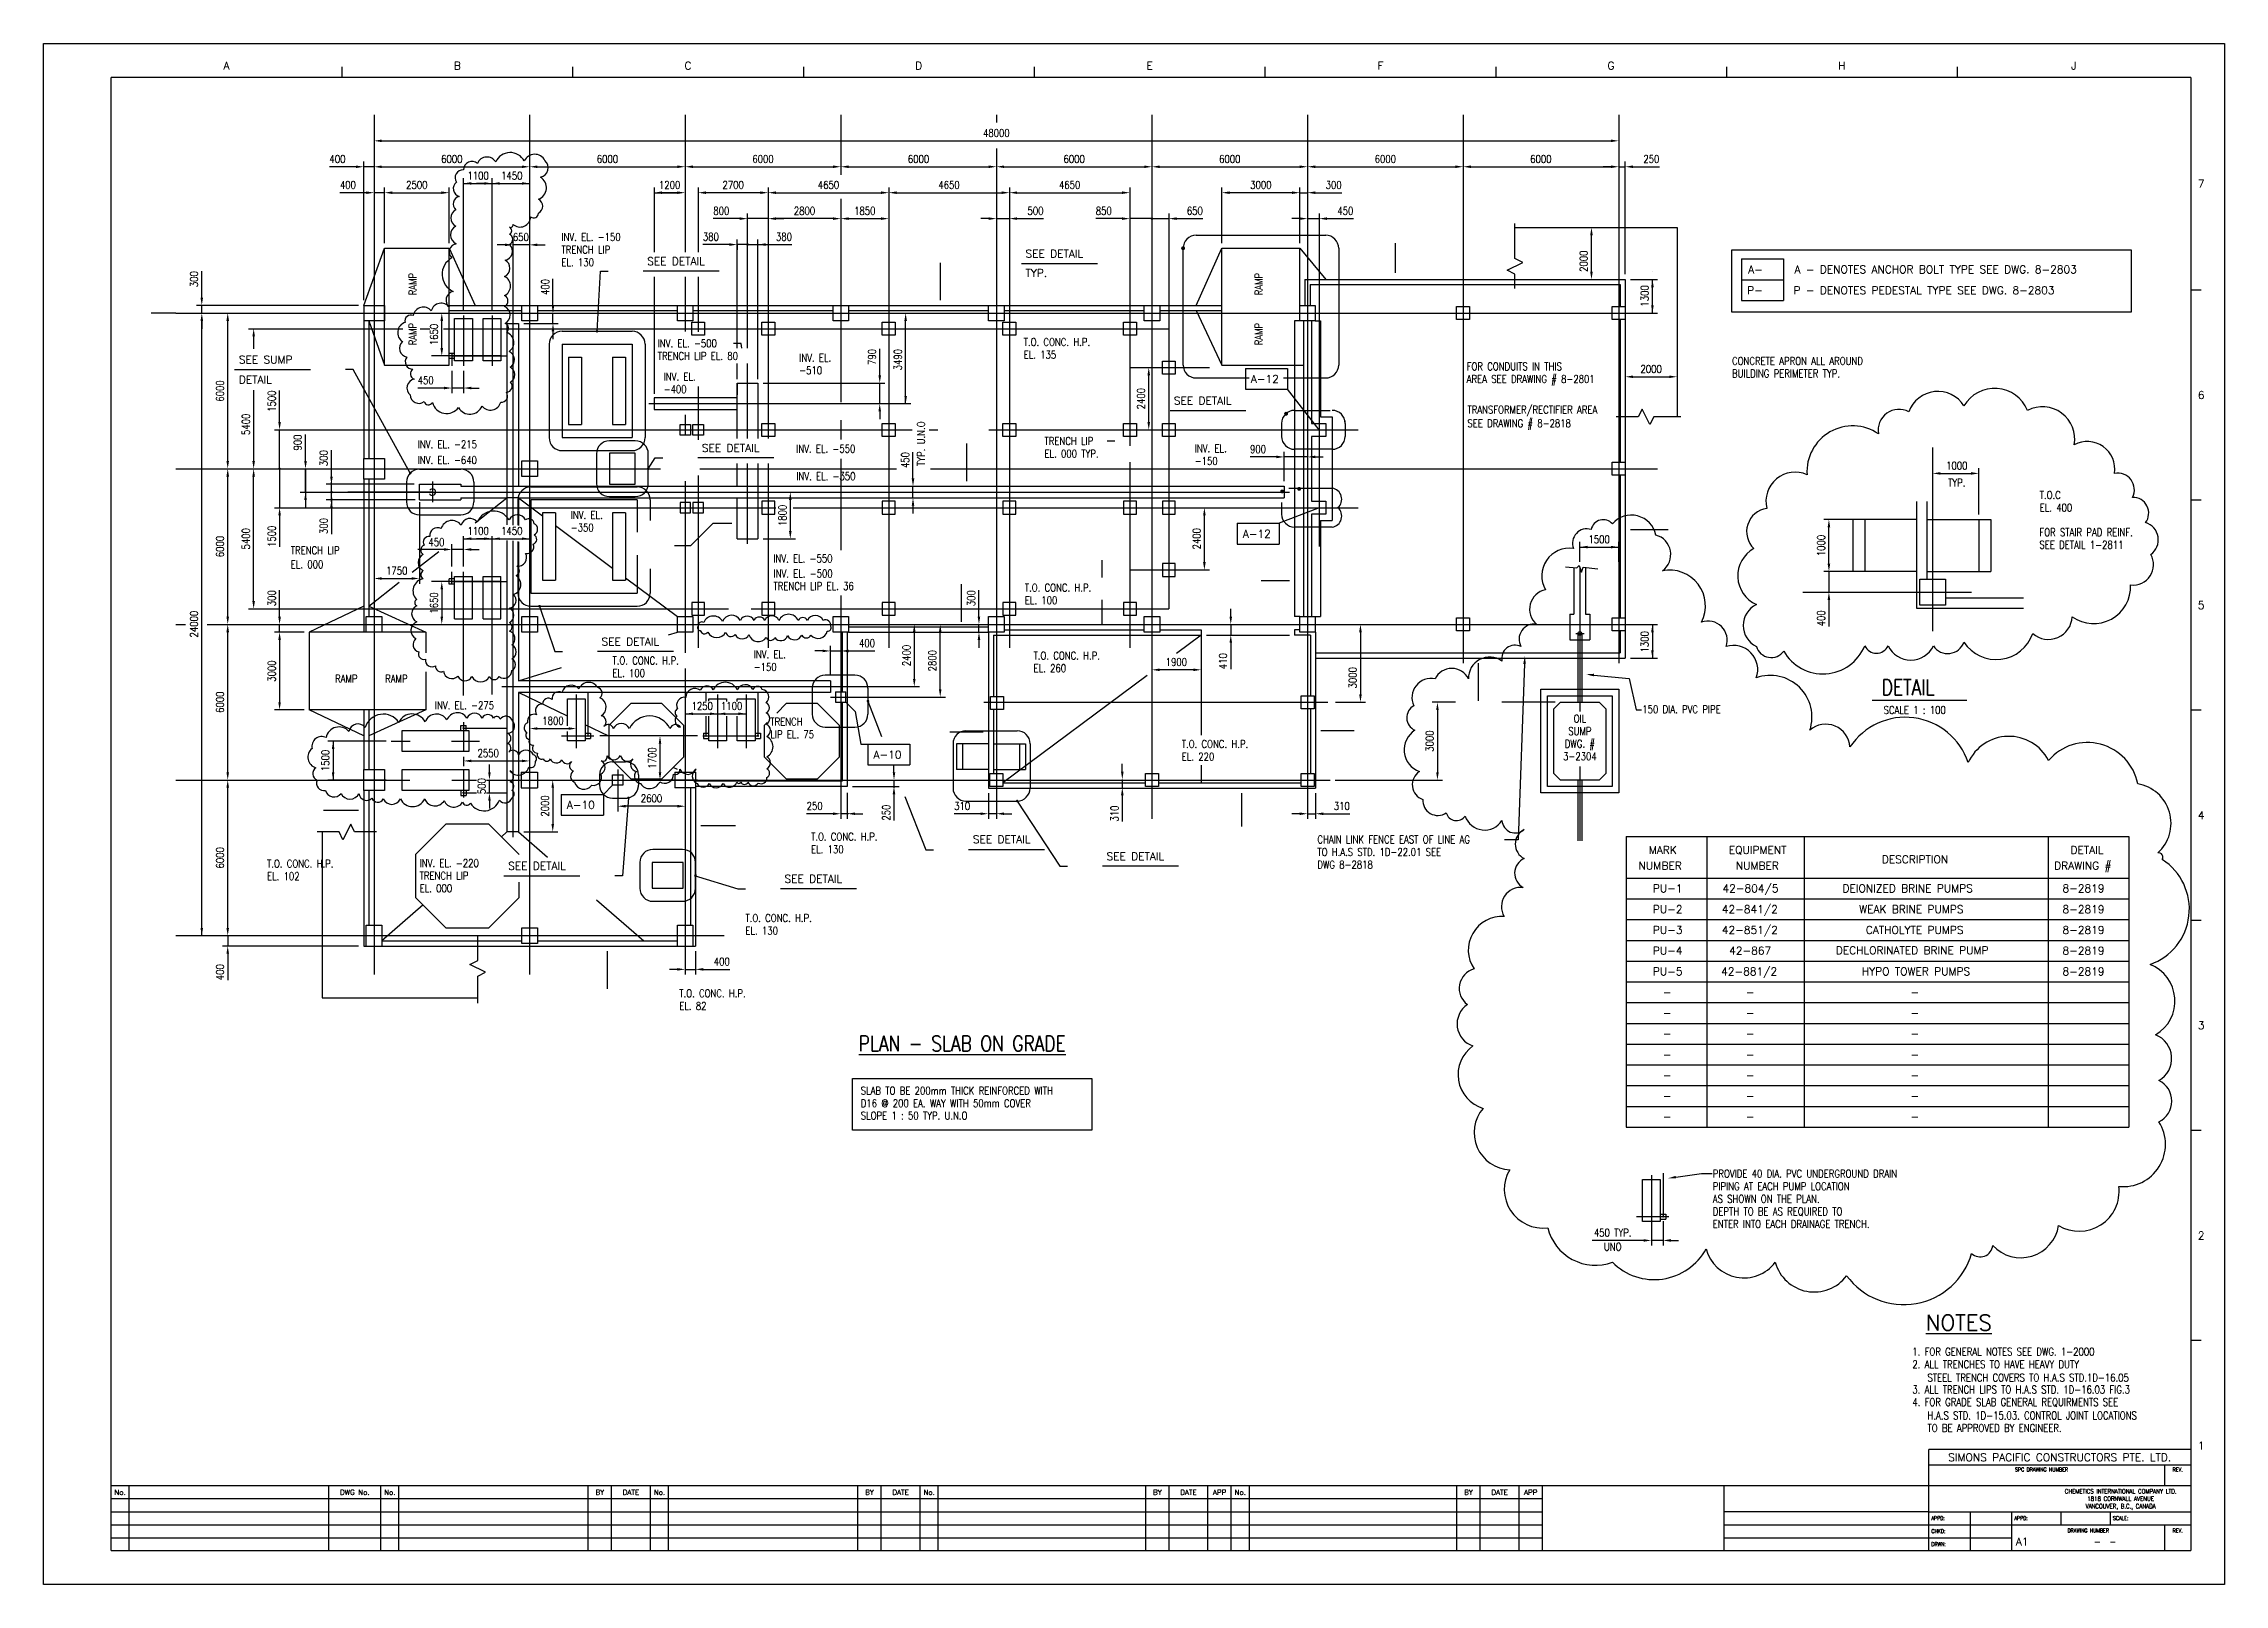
# Model space of a CAD drawing. Extents: x 0 to 84100, y 0 to 59400.
import ezdxf
from ezdxf.enums import TextEntityAlignment as Align

# ---------------------------------------------------------------- set-up
doc = ezdxf.new("R2010")
doc.units = 0
doc.header["$LTSCALE"] = 2500
for name, pattern in [('CENTER2', [0]), ('HIDDEN', [0]), ('HIDDEN2', [0])]:
    doc.linetypes.add(name, pattern=pattern)
doc.layers.get('0').update_dxf_attribs({"linetype": 'CONTINUOUS'})
for name, color, linetype in [('BORDER', 7, 'CONTINUOUS'), ('CL', 7, 'CENTER2'), ('CLINE', 7, 'CENTER2'), ('CONC', 2, 'CONTINUOUS'), ('CUTLINE', 7, 'CONTINUOUS'), ('DIM', 6, 'CONTINUOUS'), ('GRID', 7, 'CENTER2'), ('HATCH', 7, 'CONTINUOUS'), ('PVC', 3, 'HIDDEN2'), ('STREAMS', 7, 'CONTINUOUS'), ('TEXT', 7, 'CONTINUOUS'), ('TEXTL', 2, 'CONTINUOUS'), ('TEXTM', 1, 'CONTINUOUS')]:
    doc.layers.add(name, color=color, linetype=linetype)
doc.styles.get("Standard").update_dxf_attribs({"font": 'romans', "width": 0.8})

msp = doc.modelspace()

# ---------------------------------------------------------------- texts
at = {"color": 0}
for s, p in [('SEE DETAIL', (37865, 51149)), ('SEE DETAIL', (23274, 50862)), ('TYP.', (37865, 50407)), ('SEE SUMP', (7527, 47069)), ('DETAIL', (7527, 46298)), ('SEE DETAIL', (43590, 45483)), ('SEE DETAIL', (25382, 43661)), ('SEE DETAIL', (21515, 36194)), ('SEE DETAIL', (35835, 28572)), ('SEE DETAIL', (17910, 27550)), ('SEE DETAIL', (40984, 27921)), ('SEE DETAIL', (28568, 27050))]:
    msp.add_text(s, height=300, dxfattribs=at).set_placement(p)
at = {"layer": 'BORDER', "color": 0}
for s, height, p in [('A', 300, (7050, 58400)), ('B', 300, (15950, 58400)), ('C', 300, (24850, 58400)), ('D', 300, (33750, 58400)), ('E', 300, (42650, 58400)), ('F', 300, (51550, 58400)), ('G', 300, (60450, 58400)), ('H', 300, (69350, 58400)), ('J', 300, (78300, 58400)), ('7', 300, (83200, 53850)), ('6', 300, (83200, 45700)), ('5', 300, (83200, 37600)), ('4', 300, (83200, 29500)), ('3', 300, (83200, 21400)), ('2', 300, (83200, 13300)), ('1', 300, (83200, 5200)), ('No.', 200, (2950, 3450)), ('DWG No.', 200, (12000, 3450)), ('No.', 200, (13350, 3450)), ('BY', 200, (21450, 3450)), ('DATE', 200, (22650, 3450)), ('No.', 200, (23750, 3450)), ('BY', 200, (31850, 3450)), ('DATE', 200, (33050, 3450)), ('No.', 200, (34150, 3450)), ('BY', 200, (42950, 3450)), ('DATE', 200, (44150, 3450)), ('APP', 200, (45350, 3450)), ('No.', 200, (46150, 3450)), ('BY', 200, (54950, 3450)), ('DATE', 200, (56150, 3450)), ('APP', 200, (57350, 3450)), ('A1', 300, (76300, 1500))]:
    msp.add_text(s, height=height, dxfattribs=at).set_placement(p, align=Align.CENTER)
for s, height, width, p in [('SPC DRAWING NUMBER', 150, 0.8, (77050, 4350)), ('REV.', 150, 0.8, (82300, 4350)), ('CHEMETICS INTERNATIONAL COMPANY LTD.', 175, 0.75, (80100, 3500)), ('1818 CORNWALL AVENUE', 175, 0.75, (80100, 3217)), ('VANCOUVER, B.C., CANADA', 175, 0.75, (80100, 2925)), ('DRAWING NUMBER', 150, 0.8, (78850, 2000)), ('REV.', 150, 0.8, (82300, 2000)), ('-', 300, 0.8, (79200, 1500)), ('-', 300, 0.8, (79800, 1500))]:
    msp.add_text(s, height=height, dxfattribs=dict(at, width=width)).set_placement(p, align=Align.CENTER)
at = {"layer": 'BORDER', "color": 0, "width": 0.8}
for s, p in [('APPD:', (72800, 2475)), ('APPD:', (76000, 2475)), ('SCALE:', (79800, 2475)), ('CHKD:', (72800, 1975)), ('DRWN:', (72800, 1475))]:
    msp.add_text(s, height=150, dxfattribs=at).set_placement(p)
at = {"layer": 'DIM', "color": 0, "width": 0.8}
for s, p in [('48000', (36743, 55953)), ('400', (11334, 54953)), ('6000', (15743, 54953)), ('6000', (21743, 54953)), ('6000', (27743, 54953)), ('6000', (33743, 54953)), ('6000', (39743, 54953)), ('6000', (45743, 54953)), ('6000', (51743, 54953)), ('6000', (57743, 54953)), ('250', (62002, 54953)), ('400', (11734, 53953)), ('2500', (14393, 53953)), ('1100', (16756, 54310)), ('1450', (18056, 54310)), ('2700', (26593, 53953)), ('4650', (30268, 53953)), ('4650', (34918, 53953)), ('4650', (39568, 53953)), ('3000', (46943, 53953)), ('300', (49752, 53953)), ('800', (26134, 52953)), ('2800', (29343, 52953)), ('1850', (31668, 52953)), ('500', (38252, 52953)), ('850', (40884, 52953)), ('650', (44396, 52953)), ('450', (50202, 52953)), ('650', (18405, 51942)), ('450', (14734, 46422)), ('2000', (61993, 46856)), ('900', (46834, 43766)), ('1100', (16756, 40614)), ('1450', (18056, 40614)), ('1500', (59987, 40290)), ('450', (15150, 40180)), ('1750', (13618, 39079)), ('400', (31752, 36286)), ('1250', (25398, 33864)), ('1800', (19643, 33294)), ('2550', (17147, 32046)), ('2600', (23443, 30300)), ('310', (35424, 30010)), ('310', (50062, 30010)), ('400', (26152, 24010)), ('450 TYP.', (60510, 13559))]:
    msp.add_text(s, height=300, dxfattribs=at).set_placement(p, align=Align.MIDDLE_CENTER)
for s, p in [('1200', (24143, 53953)), ('380', (25734, 51953)), ('380', (28552, 51953)), ('1000', (73779, 43131)), ('TYP.', (73779, 42471)), ('1900', (43685, 35559)), ('1100', (26532, 33864)), ('250', (29734, 30010)), ('UNO', (60510, 13015))]:
    msp.add_text(s, height=300, dxfattribs=at).set_placement(p, align=Align.MIDDLE)
for s, p in [('2000', (59392, 51010)), ('300', (5800, 50319)), ('400', (19343, 50019)), ('1650', (15055, 48185)), ('790', (31944, 47319)), ('6000', (6800, 46010)), ('1500', (8800, 45616)), ('2400', (42319, 45710)), ('5400', (7800, 44722)), ('900', (9800, 44019)), ('450', (33227, 43344)), ('1800', (28495, 41210)), ('6000', (6800, 40010)), ('5400', (7800, 40310)), ('1500', (8800, 40405)), ('2400', (44464, 40310)), ('1000', (68549, 40050)), ('300', (8800, 38019)), ('1650', (15055, 37835)), ('300', (35771, 38019)), ('400', (68549, 37241)), ('2400', (33277, 35810)), ('3000', (8800, 35210)), ('2800', (34277, 35610)), ('410', (45482, 35592)), ('3000', (50483, 34953)), ('6000', (6800, 34010)), ('3000', (53452, 32510)), ('1500', (10865, 31764)), ('1700', (23470, 31860)), ('500', (16894, 30772)), ('2000', (19334, 30010)), ('310', (41299, 29716)), ('6000', (6800, 28010)), ('400', (6800, 23602))]:
    msp.add_text(s, height=300, rotation=90, dxfattribs=at).set_placement(p, align=Align.MIDDLE_CENTER)
for p in [(14385, 49695), (47010, 49695), (14385, 47766), (47010, 47766)]:
    msp.add_text('RAMP', height=300, rotation=90, dxfattribs=at).set_placement(p)
for s, p in [('1300', (61743, 49673)), ('3490', (32944, 47218)), ('TYP. U.N.O', (33839, 43975)), ('300', (10800, 43419)), ('300', (10800, 40802)), ('24000', (5800, 37020)), ('1300', (61743, 36339)), ('250', (32494, 29752))]:
    msp.add_text(s, height=300, rotation=90, dxfattribs=at).set_placement(p, align=Align.MIDDLE)
for p in [(11242, 34769), (13171, 34769)]:
    msp.add_text('RAMP', height=300, dxfattribs=at).set_placement(p)
for s, p in [('SUMP', (59245, 32743)), ('OIL', (59245, 33229)), ('3-2304', (59245, 31771)), ('DWG. #', (59245, 32257))]:
    msp.add_text(s, height=300, dxfattribs=at).set_placement(p, align=Align.CENTER)
at = {"layer": 'STREAMS', "color": 0}
msp.add_text('SIMONS PACIFIC CONSTRUCTORS PTE. LTD.', height=300, dxfattribs=at).set_placement((77750, 4750), align=Align.CENTER)
at = {"layer": 'TEXT', "color": 0, "width": 0.8}
for s, p in [('TRENCH LIP', (19969, 51307)), ('INV. EL. -150', (19969, 51793)), ('EL. 130', (19969, 50821)), ('INV. EL. -500', (23682, 47694)), ('T.O. CONC. H.P.', (37797, 47745)), ('TRENCH LIP EL. 80', (23682, 47208)), ('INV. EL.', (29137, 47138)), ('EL. 135', (37797, 47259)), ('FOR CONDUITS IN THIS', (54880, 46804)), ('CONCRETE APRON ALL AROUND', (65113, 47018)), ('INV. EL.', (23910, 46414)), ('-510', (29137, 46652)), ('AREA SEE DRAWING # 8-2801', (54880, 46318)), ('BUILDING PERIMETER TYP.', (65113, 46533)), ('-400', (23910, 45928)), ('TRANSFORMER/RECTIFIER AREA', (54909, 45134)), ('SEE DRAWING # 8-2818', (54909, 44610)), ('INV. EL. -550', (29021, 43630)), ('TRENCH LIP', (38598, 43928)), ('EL. 000 TYP.', (38598, 43442)), ('INV. EL.', (44394, 43643)), ('-150', (44394, 43157)), ('INV. EL. -350', (29026, 42573)), ('T.O.C', (76977, 41845)), ('INV. EL.', (20330, 41079)), ('EL. 400', (76977, 41359)), ('-350', (20330, 40593)), ('FOR STAIR PAD REINF.', (76968, 40414)), ('TRENCH LIP', (9530, 39717)), ('INV. EL. -550', (28140, 39401)), ('SEE DETAIL 1-2811', (76968, 39928)), ('EL. 000', (9530, 39171)), ('INV. EL. -500', (28148, 38820)), ('TRENCH LIP EL. 36', (28148, 38335)), ('T.O. CONC. H.P.', (37839, 38275)), ('EL. 100', (37839, 37789)), ('T.O. CONC. H.P.', (21938, 35467)), ('INV. EL.', (27386, 35702)), ('-150', (27386, 35216)), ('T.O. CONC. H.P.', (38177, 35656)), ('EL. 260', (38177, 35171)), ('EL. 100', (21938, 34981)), ('150 DIA. PVC PIPE', (61651, 33588)), ('SCALE 1 : 100', (70959, 33558)), ('TRENCH', (28024, 33108)), ('LIP EL. 75', (28024, 32622)), ('T.O. CONC. H.P.', (43893, 32249)), ('EL. 220', (43893, 31764)), ('T.O. CONC. H.P.', (29597, 28672)), ('CHAIN LINK FENCE EAST OF LINE AG', (49122, 28568)), ('T.O. CONC. H.P.', (8615, 27639)), ('INV. EL. -220', (14501, 27656)), ('EL. 130', (29597, 28186)), ('TO H.A.S STD. 1D-22.01 SEE', (49122, 28082)), ('DWG 8-2818', (49122, 27596)), ('EL. 102', (8615, 27153)), ('TRENCH LIP ', (14501, 27170)), ('EL. 000', (14501, 26684)), ('T.O. CONC. H.P.', (27066, 25539)), ('EL. 130', (27066, 25053)), ('T.O. CONC. H.P.', (24515, 22637)), ('EL. 82', (24515, 22152)), ('SLAB TO BE 200mm THICK REINFORCED WITH', (31513, 18885)), ('D16 @ 200 EA. WAY WITH 50mm COVER ', (31513, 18399)), ('SLOPE 1 : 50 TYP. U.N.O', (31513, 17923)), ('PROVIDE 40 DIA. PVC UNDERGROUND DRAIN', (64370, 15684)), ('PIPING AT EACH PUMP LOCATION', (64370, 15198)), ('AS SHOWN ON THE PLAN.', (64370, 14712)), ('DEPTH TO BE AS REQUIRED TO', (64370, 14226)), ('ENTER INTO EACH DRAINAGE TRENCH.', (64370, 13741)), ('2. ALL TRENCHES TO HAVE HEAVY DUTY', (72067, 8334)), ('1. FOR GENERAL NOTES SEE DWG. 1-2000', (72067, 8819)), ('3. ALL TRENCH LIPS TO H.A.S STD. 1D-16.03 FIG.3', (72067, 7362)), ('STEEL TRENCH COVERS TO H.A.S STD.1D-16.05', (72650, 7818)), ('4. FOR GRADE SLAB GENERAL REQUIRMENTS SEE', (72067, 6876)), ('TO BE APPROVED BY ENGINEER.', (72650, 5875)), ('H.A.S STD. 1D-15.03. CONTROL JOINT LOCATIONS', (72650, 6361))]:
    msp.add_text(s, height=300, dxfattribs=at).set_placement(p)
at = {"layer": 'TEXT', "color": 0}
for s, p in [('A-', (65735, 50543)), ('A - DENOTES ANCHOR BOLT TYPE SEE DWG. 8-2803', (67522, 50543)), ('P-', (65695, 49743)), ('P - DENOTES PEDESTAL TYPE SEE DWG. 8-2803', (67481, 49743)), ('A-12', (46559, 46320)), ('A-12', (46242, 40352)), ('A-10', (31999, 31836)), ('A-10', (20183, 29902)), ('NUMBER', (61512, 27562)), ('MARK', (61900, 28165)), ('EQUIPMENT', (64991, 28165)), ('NUMBER', (65259, 27562)), ('DESCRIPTION', (70888, 27799)), ('DRAWING #', (77537, 27562)), ('DETAIL', (78171, 28165)), ('PU-1', (62062, 26680)), ('42-804/5', (64746, 26680)), ('DEIONIZED BRINE PUMPS', (69377, 26680)), ('8-2819', (77857, 26680)), ('PU-2', (62062, 25880)), ('42-841/2', (64717, 25880)), ('WEAK BRINE PUMPS', (70014, 25880)), ('8-2819', (77857, 25880)), ('PU-3', (62062, 25080)), ('42-851/2', (64717, 25080)), ('CATHOLYTE PUMPS', (70277, 25080)), ('8-2819', (77857, 25080)), ('PU-4', (62062, 24280)), ('42-867', (65006, 24280)), ('DECHLORINATED BRINE PUMP', (69121, 24293)), ('8-2819', (77857, 24280)), ('PU-5', (62062, 23480)), ('42-881/2', (64688, 23480)), ('HYPO TOWER PUMPS', (70112, 23480)), ('8-2819', (77857, 23480)), ('-', (62438, 22680)), ('-', (65641, 22680)), ('-', (71991, 22680)), ('-', (62438, 21880)), ('-', (65641, 21880)), ('-', (71991, 21880)), ('-', (62438, 21080)), ('-', (65641, 21080)), ('-', (71991, 21080)), ('-', (62438, 20280)), ('-', (65641, 20280)), ('-', (71991, 20280)), ('-', (62438, 19480)), ('-', (65641, 19480)), ('-', (71991, 19480)), ('-', (62438, 18680)), ('-', (65641, 18680)), ('-', (71991, 18680)), ('-', (62438, 17880)), ('-', (65641, 17880)), ('-', (71991, 17880))]:
    msp.add_text(s, height=300, dxfattribs=at).set_placement(p)
at = {"layer": 'TEXT', "color": 0, "width": 0.8}
for s, p in [('INV. EL. -215', (16713, 43801)), ('INV. EL. -640', (16710, 43194)), ('INV. EL. -275', (17370, 33740))]:
    msp.add_text(s, height=300, dxfattribs=at).set_placement(p, align=Align.RIGHT)
at = {"layer": 'TEXTL', "color": 0, "width": 0.8}
for s, p in [('DETAIL', (70888, 34284)), ('%%UPLAN - SLAB ON GRADE', (31434, 20553))]:
    msp.add_text(s, height=600, dxfattribs=at).set_placement(p)
at = {"layer": 'TEXTL', "color": 0}
msp.add_text('%%UNOTES', height=600, dxfattribs=at).set_placement((72591, 9790))

# ---------------------------------------------------------------- linework, layer by layer
at = {"color": 0}
for p, q in [((49193, 44510), (47969, 46074)), ((49193, 41510), (47648, 40907))]:
    msp.add_line(p, q, dxfattribs=at)
at = {"layer": 'BORDER', "color": 0}
for p, q in [((2600, 1300), (2600, 58100)), ((82800, 58100), (2600, 58100)), ((11500, 58500), (11500, 58100)), ((20400, 58500), (20400, 58100)), ((29300, 58500), (29300, 58100)), ((38200, 58500), (38200, 58100)), ((47100, 58500), (47100, 58100)), ((56000, 58500), (56000, 58100)), ((64900, 58500), (64900, 58100)), ((73800, 58500), (73800, 58100)), ((82800, 58100), (82800, 1300)), ((83200, 49900), (82800, 49900)), ((83200, 41800), (82800, 41800)), ((83200, 33700), (82800, 33700)), ((83200, 25600), (82800, 25600)), ((83200, 17500), (82800, 17500)), ((83200, 9400), (82800, 9400)), ((72700, 1300), (72700, 5200)), ((82800, 5200), (72700, 5200)), ((82800, 4600), (72700, 4600)), ((81800, 3800), (81800, 4600)), ((82800, 3800), (2600, 3800)), ((3300, 1300), (3300, 3800)), ((11000, 1300), (11000, 3800)), ((13000, 1300), (13000, 3800)), ((13700, 1300), (13700, 3800)), ((21000, 1300), (21000, 3800)), ((21900, 1300), (21900, 3800)), ((23400, 1300), (23400, 3800)), ((24100, 1300), (24100, 3800)), ((31400, 1300), (31400, 3800)), ((32300, 1300), (32300, 3800)), ((33800, 1300), (33800, 3800)), ((34500, 1300), (34500, 3800)), ((42500, 1300), (42500, 3800)), ((43400, 1300), (43400, 3800)), ((44900, 1300), (44900, 3800)), ((45800, 1300), (45800, 3800)), ((46500, 1300), (46500, 3800)), ((54500, 1300), (54500, 3800)), ((55400, 1300), (55400, 3800)), ((56900, 1300), (56900, 3800)), ((57800, 1300), (57800, 3800)), ((64800, 3800), (64800, 1300)), ((57800, 3300), (2600, 3300)), ((2600, 2800), (57800, 2800)), ((72700, 2800), (64800, 2800)), ((72700, 2800), (82800, 2800)), ((74300, 2800), (74300, 1300)), ((75900, 2300), (75900, 2800)), ((77800, 2300), (77800, 2800)), ((79700, 2800), (79700, 2300)), ((2600, 2300), (57800, 2300)), ((2600, 1800), (57800, 1800)), ((64800, 2300), (75900, 2300)), ((64800, 1800), (75900, 1800)), ((75900, 2300), (82800, 2300)), ((75900, 1300), (75900, 2300)), ((81800, 1300), (81800, 2300)), ((2600, 1300), (82800, 1300))]:
    msp.add_line(p, q, dxfattribs=at)
at = {"layer": 'CL', "color": 0}
msp.add_line((17668, 34610), (33777, 34610), dxfattribs=at)
at = {"layer": 'CLINE', "color": 0}
for p, q in [((5100, 49010), (4145, 49010)), ((16193, 48918), (16193, 46984)), ((17293, 48918), (17293, 46984)), ((15743, 47467), (15743, 46984)), ((17616, 47360), (15878, 47360)), ((17293, 34302), (17293, 40407)), ((15743, 38554), (15743, 39037)), ((16193, 34263), (16193, 39037)), ((58689, 39226), (59133, 39192)), ((59133, 39192), (59224, 39283)), ((59224, 39283), (59304, 39022)), ((59304, 39022), (59372, 39215)), ((59372, 39215), (59941, 39147)), ((17616, 38660), (15878, 38660)), ((16193, 33244), (16193, 32105)), ((13406, 32510), (14133, 32510)), ((15726, 32510), (16805, 32510)), ((16193, 31415), (16193, 30332))]:
    msp.add_line(p, q, dxfattribs=at)
at = {"layer": 'CONC', "color": 0}
for p, q in [((56743, 52310), (62993, 52310)), ((62993, 52310), (62993, 45010)), ((12343, 49310), (13143, 51510)), ((13143, 47010), (13143, 51510)), ((13143, 51510), (15643, 51510)), ((15643, 47010), (15643, 51510)), ((15643, 51510), (16643, 49310)), ((44443, 49310), (45443, 51510)), ((45443, 51510), (48443, 51510)), ((45443, 47010), (45443, 51510)), ((48443, 48710), (48443, 51510)), ((48443, 51510), (49443, 50310)), ((48643, 50310), (60993, 50310)), ((48643, 50310), (48643, 49310)), ((48843, 50110), (60793, 50110)), ((48843, 50110), (48843, 49310)), ((60793, 50110), (60793, 49260)), ((60993, 50310), (60993, 43260)), ((12343, 49310), (12343, 48710)), ((12343, 49310), (13143, 49310)), ((13143, 49310), (13143, 48710)), ((15643, 49310), (18443, 49310)), ((15643, 49110), (18443, 49110)), ((15850, 47171), (15850, 48797)), ((15850, 48797), (16536, 48797)), ((16536, 48797), (16536, 47171)), ((16950, 47171), (16950, 48797)), ((16950, 48797), (17636, 48797)), ((17636, 48797), (17636, 47171)), ((19043, 49310), (24443, 49310)), ((19043, 49110), (24443, 49110)), ((25043, 49310), (30443, 49310)), ((25043, 49110), (30443, 49110)), ((31043, 49310), (36443, 49310)), ((31043, 49110), (36443, 49110)), ((37043, 49310), (42443, 49310)), ((37043, 49110), (42443, 49110)), ((43043, 49310), (45443, 49310)), ((43043, 49110), (45443, 49110)), ((44443, 49110), (45443, 47010)), ((12343, 48710), (12343, 43410)), ((13143, 48710), (12343, 48710)), ((12543, 48710), (12543, 43410)), ((12543, 48710), (13143, 47010)), ((17868, 48610), (17868, 42335)), ((17868, 48610), (18318, 48610)), ((18318, 48610), (18318, 42335)), ((48443, 48710), (48243, 48710)), ((48593, 48710), (48593, 37310)), ((48893, 48710), (48893, 44760)), ((49043, 48710), (49243, 48710)), ((60793, 48760), (60793, 43260)), ((15850, 47460), (15643, 47460)), ((15850, 47260), (15643, 47260)), ((16536, 47171), (15850, 47171)), ((17636, 47171), (16950, 47171)), ((20243, 47310), (20243, 44710)), ((20243, 47310), (20743, 47310)), ((20743, 47310), (20743, 44710)), ((21943, 47310), (21943, 44710)), ((21943, 47310), (22443, 47310)), ((22443, 47310), (22443, 44710)), ((13143, 47010), (15643, 47010)), ((26743, 46310), (27543, 46310)), ((26743, 44175), (26743, 46310)), ((27543, 46310), (27543, 44175)), ((45443, 47010), (48593, 47010)), ((26743, 45745), (23543, 45745)), ((23543, 45745), (23543, 45295)), ((20243, 44710), (20743, 44710)), ((21943, 44710), (22443, 44710)), ((23543, 45295), (26743, 45295)), ((48893, 44260), (48893, 41760)), ((22818, 43610), (21818, 43610)), ((21818, 43610), (21818, 42410)), ((22818, 42410), (22818, 43610)), ((26743, 42335), (26743, 43207)), ((27543, 43207), (27543, 42335)), ((12343, 42610), (12343, 36710)), ((12543, 42610), (12543, 37310)), ((14493, 42410), (16093, 42410)), ((14493, 41810), (14493, 42410)), ((16093, 42410), (16093, 42335)), ((16093, 42335), (26743, 42335)), ((17868, 42335), (17868, 40843)), ((17868, 42335), (18318, 42335)), ((21818, 42410), (22818, 42410)), ((26743, 42335), (27543, 42335)), ((27543, 42335), (47843, 42335)), ((27543, 42335), (27543, 41885)), ((47843, 42335), (47843, 41885)), ((48593, 42335), (48593, 41885)), ((60793, 42760), (60793, 37260)), ((60993, 42760), (60993, 35710)), ((14493, 41810), (16093, 41810)), ((16093, 41885), (17868, 41885)), ((16093, 41885), (16093, 41810)), ((16639, 40922), (17868, 41885)), ((18318, 41885), (17868, 41885)), ((18318, 41885), (18318, 40828)), ((18318, 41885), (26743, 41885)), ((18318, 41885), (19243, 41194)), ((19743, 41310), (19243, 41310)), ((19243, 41310), (19243, 38710)), ((19743, 41310), (19743, 38710)), ((22443, 41310), (21943, 41310)), ((21943, 41310), (21943, 38710)), ((22443, 41310), (22443, 38710)), ((26743, 40310), (26743, 41885)), ((26743, 41885), (27543, 41885)), ((27543, 41885), (27543, 40310)), ((27543, 41885), (47843, 41885)), ((48893, 41260), (48893, 37310)), ((72229, 41750), (72229, 37630)), ((72629, 41750), (72629, 38750)), ((19743, 40821), (21943, 39178)), ((72230, 41050), (69770, 41050)), ((69770, 41050), (69770, 39050)), ((70230, 41050), (70230, 39050)), ((72629, 41050), (75089, 41050)), ((74629, 41050), (74629, 39050)), ((75089, 41050), (75089, 39050)), ((14213, 39020), (15235, 39821)), ((17868, 40240), (17868, 29010)), ((18318, 40196), (18318, 34835)), ((26743, 40310), (27543, 40310)), ((15643, 38560), (15643, 38760)), ((15850, 38760), (15643, 38760)), ((15850, 38850), (16536, 38850)), ((15850, 37224), (15850, 38850)), ((16536, 37224), (16536, 38850)), ((16950, 37224), (16950, 38850)), ((16950, 38850), (17636, 38850)), ((17636, 37224), (17636, 38850)), ((19243, 38710), (19743, 38710)), ((21943, 38710), (22443, 38710)), ((22443, 38804), (24443, 37310)), ((72230, 39050), (69770, 39050)), ((72629, 39050), (75089, 39050)), ((12543, 37710), (13718, 38632)), ((15850, 38560), (15643, 38560)), ((73349, 38030), (76349, 38030)), ((12343, 37710), (10243, 36710)), ((12543, 37710), (14743, 36710)), ((15850, 37224), (16536, 37224)), ((16950, 37224), (17636, 37224)), ((48443, 37310), (48243, 37310)), ((49043, 37310), (49243, 37310)), ((72229, 37630), (76349, 37630)), ((10243, 36710), (10243, 33710)), ((14743, 36710), (10243, 36710)), ((14743, 36710), (14743, 35916)), ((24101, 36606), (24443, 36710)), ((30793, 36710), (30793, 34406)), ((30993, 36710), (30993, 30760)), ((31043, 36910), (36443, 36910)), ((31043, 36710), (36443, 36710)), ((36433, 36710), (36433, 30700)), ((36633, 36600), (36633, 34232)), ((36633, 36600), (44643, 36600)), ((37043, 36800), (42443, 36800)), ((43043, 36800), (44643, 36800)), ((44643, 36600), (43692, 35892)), ((44643, 36800), (44643, 36600)), ((44643, 36600), (44643, 32733)), ((48243, 36800), (48243, 36600)), ((48443, 36800), (48243, 36800)), ((48853, 36600), (48243, 36600)), ((48853, 36600), (48853, 34260)), ((49053, 36710), (49053, 30700)), ((60793, 36760), (60793, 35910)), ((18318, 34835), (19975, 35343)), ((49053, 35910), (60793, 35910)), ((49053, 35710), (60993, 35710)), ((14743, 35183), (14743, 33710)), ((30343, 34835), (18318, 34835)), ((30343, 34835), (30343, 34385)), ((42554, 35044), (36993, 30900)), ((57743, 34510), (60743, 34510)), ((57743, 30510), (57743, 34510)), ((60743, 34510), (60743, 30510)), ((14743, 33710), (10243, 33710)), ((12343, 32710), (10243, 33710)), ((12343, 33710), (12343, 31410)), ((12543, 33710), (12543, 31410)), ((14743, 33710), (12543, 32710)), ((30343, 34385), (18318, 34385)), ((18318, 34385), (18318, 29010)), ((20200, 33471), (18318, 34385)), ((20200, 34146), (20886, 34146)), ((20200, 33102), (20200, 34146)), ((20886, 34146), (20886, 32520)), ((25650, 34146), (26336, 34146)), ((25650, 34045), (25650, 34146)), ((26336, 34146), (26336, 34034)), ((26750, 34146), (27436, 34146)), ((26750, 34042), (26750, 34146)), ((27436, 34146), (27436, 32520)), ((30543, 34406), (30543, 34006)), ((30543, 34406), (30943, 34406)), ((30543, 34006), (30943, 34006)), ((30793, 34006), (30793, 30960)), ((30943, 34006), (30943, 34406)), ((36633, 33732), (36633, 31260)), ((48853, 33760), (48853, 31260)), ((57993, 30760), (57993, 34260)), ((57993, 34260), (60493, 34260)), ((60493, 34260), (60493, 30760)), ((13825, 32915), (16401, 32915)), ((13825, 32105), (13825, 32915)), ((16093, 32915), (16093, 33110)), ((16293, 32915), (16293, 33110)), ((16401, 32915), (16401, 32105)), ((20200, 32520), (20200, 32876)), ((21793, 32698), (20886, 33138)), ((20886, 32810), (21093, 32810)), ((25443, 32810), (25650, 32810)), ((25650, 32520), (25650, 33467)), ((26336, 33470), (26336, 32520)), ((26750, 32520), (26750, 33478)), ((27436, 32810), (27643, 32810)), ((16401, 32105), (13825, 32105)), ((20886, 32520), (20200, 32520)), ((20886, 32610), (21093, 32610)), ((25443, 32610), (25650, 32610)), ((26336, 32520), (25650, 32520)), ((27436, 32520), (26750, 32520)), ((27436, 32610), (27643, 32610)), ((36433, 32410), (35203, 32410)), ((35203, 32410), (35203, 31410)), ((35433, 32410), (35433, 31410)), ((36633, 32410), (37863, 32410)), ((37633, 32410), (37633, 31410)), ((37863, 32410), (37863, 31410)), ((13825, 31415), (16401, 31415)), ((13825, 30605), (13825, 31415)), ((16401, 31415), (16401, 30605)), ((18418, 31310), (19043, 31310)), ((18418, 31310), (18418, 30710)), ((19043, 31310), (19043, 30710)), ((24443, 31410), (24275, 31492)), ((24343, 31310), (25143, 31310)), ((24343, 31310), (24343, 30710)), ((25143, 31310), (25143, 30710)), ((36433, 31410), (35203, 31410)), ((36633, 31410), (37863, 31410)), ((44643, 31579), (44643, 30900)), ((12343, 30610), (12343, 24610)), ((12543, 30610), (12543, 25410)), ((16401, 30605), (13825, 30605)), ((16093, 30605), (16093, 30410)), ((16293, 30605), (16293, 30410)), ((18418, 30710), (19043, 30710)), ((25143, 30710), (24343, 30710)), ((24943, 30710), (24943, 25410)), ((30793, 30960), (25143, 30960)), ((25143, 30760), (25143, 24610)), ((30993, 30760), (25143, 30760)), ((36433, 30700), (49053, 30700)), ((36993, 30900), (42493, 30900)), ((42993, 30900), (48493, 30900)), ((60743, 30510), (57743, 30510)), ((60493, 30760), (57993, 30760)), ((10743, 29010), (10743, 22610)), ((18318, 29010), (17868, 29010)), ((61030, 28827), (80413, 28827)), ((61030, 28827), (76576, 28827)), ((61030, 28827), (61030, 17627)), ((77302, 28827), (77302, 17627)), ((80413, 28827), (80413, 17627)), ((23468, 27835), (23468, 26835)), ((24668, 27835), (23468, 27835)), ((24668, 26835), (24668, 27835)), ((61030, 27227), (80413, 27227)), ((23468, 26835), (24668, 26835)), ((12443, 24610), (12443, 25410)), ((12443, 25410), (13043, 25410)), ((13043, 25410), (13043, 24610)), ((24443, 24610), (24443, 25410)), ((24443, 25410), (25043, 25410)), ((25043, 25410), (25043, 24610)), ((12343, 24610), (25143, 24610)), ((12443, 24610), (13043, 24610)), ((13043, 24810), (18443, 24810)), ((19043, 24810), (24443, 24810)), ((24443, 24610), (25043, 24610)), ((10743, 22610), (16743, 22610)), ((61030, 17627), (80413, 17627)), ((61661, 15613), (62347, 15613)), ((61661, 13987), (61661, 15613)), ((62347, 15613), (62347, 13987)), ((62347, 13987), (61661, 13987)), ((62347, 14277), (62554, 14277)), ((62347, 14077), (62554, 14077))]:
    msp.add_line(p, q, dxfattribs=at)
at = {"layer": 'CONC', "color": 0, "linetype": 'HIDDEN2'}
for p, q in [((48243, 48710), (48243, 37310)), ((49243, 48710), (49243, 45010)), ((19993, 47810), (22693, 47810)), ((19993, 47810), (19993, 44210)), ((22693, 47810), (22693, 44210)), ((49243, 45010), (49693, 45010)), ((49693, 45010), (49693, 41010)), ((19993, 44210), (22693, 44210)), ((18793, 41810), (18793, 38210)), ((22893, 41810), (18793, 41810)), ((22893, 41810), (22893, 40565)), ((49243, 41010), (49693, 41010)), ((49243, 41010), (49243, 37310)), ((22893, 39675), (22893, 38210)), ((18793, 38210), (22893, 38210))]:
    msp.add_line(p, q, dxfattribs=at)
at = {"layer": 'CONC', "color": 0, "linetype": 'CONTINUOUS'}
for p, q in [((48893, 44760), (49443, 44760)), ((49443, 44760), (49443, 44260)), ((49443, 44260), (48893, 44260)), ((48893, 41760), (49443, 41760)), ((49443, 41260), (48893, 41260)), ((49443, 41760), (49443, 41260))]:
    msp.add_line(p, q, dxfattribs=at)
at = {"layer": 'CONC', "color": 0, "linetype": 'HIDDEN'}
for p, q in [((58243, 33760), (58493, 34010)), ((58243, 31260), (58243, 33760)), ((58493, 34010), (59993, 34010)), ((59993, 34010), (60243, 33760)), ((60243, 33760), (60243, 31260)), ((16093, 33110), (16293, 33110)), ((21093, 32810), (21093, 32610)), ((25443, 32810), (25443, 32610)), ((27643, 32810), (27643, 32610)), ((58493, 31010), (58243, 31260)), ((60243, 31260), (59993, 31010)), ((16093, 30410), (16293, 30410)), ((59993, 31010), (58493, 31010)), ((62554, 14277), (62554, 14077))]:
    msp.add_line(p, q, dxfattribs=at)
at = {"layer": 'CONC', "color": 0}
for points in [[(18443, 48710), (18443, 49310), (19043, 49310), (19043, 48710)], [(24443, 48710), (24443, 49310), (25043, 49310), (25043, 48710)], [(30443, 48710), (30443, 49310), (31043, 49310), (31043, 48710)], [(36443, 48710), (36443, 49310), (37043, 49310), (37043, 48710)], [(42443, 48710), (42443, 49310), (43043, 49310), (43043, 48710)], [(48443, 48710), (48443, 49310), (49043, 49310), (49043, 48710)], [(54493, 48760), (54493, 49260), (54993, 49260), (54993, 48760)], [(60493, 48760), (60493, 49260), (60993, 49260), (60993, 48760)], [(12343, 42610), (12343, 43410), (13143, 43410), (13143, 42610)], [(18443, 42710), (18443, 43310), (19043, 43310), (19043, 42710)], [(60493, 42760), (60493, 43260), (60993, 43260), (60993, 42760)], [(72349, 37750), (72349, 38750), (73349, 38750), (73349, 37750)], [(12443, 36710), (12443, 37310), (13043, 37310), (13043, 36710)], [(18443, 36710), (18443, 37310), (19043, 37310), (19043, 36710)], [(24443, 36710), (24443, 37310), (25043, 37310), (25043, 36710)], [(30443, 36710), (30443, 37310), (31043, 37310), (31043, 36710)], [(36443, 36710), (36443, 37310), (37043, 37310), (37043, 36710)], [(42443, 36710), (42443, 37310), (43043, 37310), (43043, 36710)], [(48443, 36710), (48443, 37310), (49043, 37310), (49043, 36710)], [(54493, 36760), (54493, 37260), (54993, 37260), (54993, 36760)], [(60493, 36760), (60493, 37260), (60993, 37260), (60993, 36760)], [(22642, 33960), (21793, 33111), (21793, 31910), (22642, 31060), (23844, 31060), (24693, 31910), (24693, 33111), (23844, 33960)], [(36516, 33732), (36516, 34232), (37016, 34232), (37016, 33732)], [(48493, 33760), (48493, 34260), (48993, 34260), (48993, 33760)], [(12343, 30610), (12343, 31410), (13143, 31410), (13143, 30610)], [(21943, 30810), (21943, 31210), (22343, 31210), (22343, 30810)], [(36493, 30760), (36493, 31260), (36993, 31260), (36993, 30760)], [(42493, 30760), (42493, 31260), (42993, 31260), (42993, 30760)], [(48493, 30760), (48493, 31260), (48993, 31260), (48993, 30760)], [(18443, 24710), (18443, 25310), (19043, 25310), (19043, 24710)]]:
    msp.add_lwpolyline(points, close=True, dxfattribs=at)
at = {"layer": 'CONC', "color": 0, "linetype": 'CONTINUOUS'}
for points in [[(24993, 48160), (24993, 48660), (25493, 48660), (25493, 48160)], [(27693, 48160), (27693, 48660), (28193, 48660), (28193, 48160)], [(32343, 48160), (32343, 48660), (32843, 48660), (32843, 48160)], [(36993, 48160), (36993, 48660), (37493, 48660), (37493, 48160)], [(41643, 48160), (41643, 48660), (42143, 48660), (42143, 48160)], [(43143, 46660), (43143, 47160), (43643, 47160), (43643, 46660)], [(24543, 44310), (24543, 44710), (24943, 44710), (24943, 44310)], [(25043, 44310), (25043, 44710), (25443, 44710), (25443, 44310)], [(27693, 44260), (27693, 44760), (28193, 44760), (28193, 44260)], [(32343, 44260), (32343, 44760), (32843, 44760), (32843, 44260)], [(36993, 44260), (36993, 44760), (37493, 44760), (37493, 44260)], [(41643, 44260), (41643, 44760), (42143, 44760), (42143, 44260)], [(43143, 44260), (43143, 44760), (43643, 44760), (43643, 44260)], [(24543, 41710), (24543, 41310), (24943, 41310), (24943, 41710)], [(25043, 41710), (25043, 41310), (25443, 41310), (25443, 41710)], [(27693, 41760), (27693, 41260), (28193, 41260), (28193, 41760)], [(32343, 41760), (32343, 41260), (32843, 41260), (32843, 41760)], [(36993, 41760), (36993, 41260), (37493, 41260), (37493, 41760)], [(41643, 41760), (41643, 41260), (42143, 41260), (42143, 41760)], [(43143, 41760), (43143, 41260), (43643, 41260), (43643, 41760)], [(43143, 39360), (43143, 38860), (43643, 38860), (43643, 39360)], [(24993, 37860), (24993, 37360), (25493, 37360), (25493, 37860)], [(27693, 37860), (27693, 37360), (28193, 37360), (28193, 37860)], [(32343, 37860), (32343, 37360), (32843, 37360), (32843, 37860)], [(36993, 37860), (36993, 37360), (37493, 37360), (37493, 37860)], [(41643, 37860), (41643, 37360), (42143, 37360), (42143, 37860)]]:
    msp.add_lwpolyline(points, close=True, dxfattribs=at)
at = {"layer": 'CONC', "color": 0}
for points in [[(27908, 33226), (27793, 33111), (27793, 31910), (28642, 31060), (29844, 31060), (30693, 31910), (30693, 33111), (29844, 33960), (28642, 33960)], [(28642, 33960), (28273, 33590)], [(15515, 29310), (14343, 28139), (14343, 26482), (15515, 25310), (17171, 25310), (18343, 26482), (18343, 27077)], [(18343, 28139), (17171, 29310), (15515, 29310)]]:
    msp.add_lwpolyline(points, dxfattribs=at)
for centre in [(16193, 33010), (20993, 32710), (25543, 32710), (27543, 32710), (16193, 30510), (62454, 14177)]:
    msp.add_circle(centre, 20, dxfattribs=at)
at = {"layer": 'CUTLINE', "color": 0}
msp.add_lwpolyline([(0, 0), (0, 59400), (84100, 59400), (84100, 0)], close=True, dxfattribs=at)
msp.add_lwpolyline([(0, 0), (0, 59400), (84100, 59400), (84100, 0)], close=True, dxfattribs=at)
at = {"layer": 'DIM', "color": 0}
for p, q in [((18743, 56453), (18743, 53810)), ((13043, 55653), (60443, 55653)), ((13043, 55653), (13343, 55653)), ((12343, 49510), (12343, 54853)), ((60993, 50510), (60993, 54853)), ((11743, 54653), (11026, 54653)), ((12043, 54653), (11743, 54653)), ((12743, 54653), (12343, 54653)), ((13043, 54653), (18443, 54653)), ((13143, 51710), (13143, 53853)), ((13143, 51710), (13143, 53853)), ((15643, 51710), (15643, 53853)), ((16193, 49118), (16193, 54210)), ((16193, 54010), (17293, 54010)), ((16993, 54010), (16693, 54010)), ((17293, 49118), (17293, 54210)), ((17293, 49118), (17293, 54210)), ((17293, 54010), (18743, 54010)), ((17593, 54010), (17893, 54010)), ((17893, 54010), (18743, 54010)), ((19043, 54653), (24443, 54653)), ((23543, 53853), (23543, 51363)), ((25043, 54653), (30443, 54653)), ((31043, 54653), (36443, 54653)), ((37043, 54653), (42443, 54653)), ((43043, 54653), (48443, 54653)), ((45443, 51710), (45443, 53853)), ((48443, 51710), (48443, 53853)), ((48443, 53853), (48443, 53853)), ((49043, 54653), (54443, 54653)), ((55043, 54653), (60443, 54653)), ((60443, 54653), (60143, 54653)), ((60743, 54653), (60993, 54653)), ((61293, 54653), (61593, 54653)), ((61593, 54653), (62310, 54653)), ((12143, 53653), (11426, 53653)), ((12443, 53653), (12143, 53653)), ((13143, 53653), (12743, 53653)), ((13443, 53653), (13743, 53653)), ((13443, 53653), (15343, 53653)), ((23543, 53653), (24443, 53653)), ((24443, 53653), (23843, 53653)), ((27643, 53653), (25543, 53653)), ((28243, 53653), (32293, 53653)), ((32893, 53653), (36943, 53653)), ((37543, 53653), (41593, 53653)), ((48143, 53653), (45743, 53653)), ((48143, 53653), (47843, 53653)), ((48443, 53653), (48743, 53653)), ((49043, 53653), (49343, 53653)), ((49343, 53653), (50060, 53653)), ((26543, 52653), (25826, 52653)), ((26843, 52653), (26543, 52653)), ((27943, 52653), (27143, 52653)), ((27943, 52853), (27943, 52853)), ((30443, 52653), (28243, 52653)), ((28243, 52653), (28543, 52653)), ((31043, 52653), (32293, 52653)), ((36443, 52653), (36143, 52653)), ((36743, 52653), (37243, 52653)), ((37543, 52653), (37843, 52653)), ((37843, 52653), (38560, 52653)), ((41293, 52653), (40576, 52653)), ((41593, 52653), (41293, 52653)), ((42743, 52653), (41893, 52653)), ((42743, 52653), (43393, 52653)), ((43693, 52653), (43993, 52653)), ((43993, 52653), (44699, 52653)), ((48443, 52653), (48143, 52653)), ((48743, 52653), (49193, 52653)), ((49493, 52653), (49793, 52653)), ((49793, 52653), (50510, 52653)), ((17793, 51642), (17493, 51642)), ((18743, 51642), (18093, 51642)), ((19043, 51642), (19343, 51642)), ((26143, 51653), (25426, 51653)), ((26443, 51653), (26143, 51653)), ((26743, 47665), (26743, 51850)), ((27143, 51653), (26743, 51653)), ((26743, 51650), (26743, 51453)), ((27143, 51653), (27743, 51653)), ((27543, 46460), (27543, 51850)), ((27843, 51653), (28143, 51653)), ((28143, 51653), (28860, 51653)), ((59692, 50610), (59692, 52010)), ((6100, 49910), (6100, 50628)), ((62043, 50610), (62043, 50610)), ((6100, 49610), (6100, 49910)), ((19643, 49610), (19643, 50328)), ((23543, 50403), (23543, 45895)), ((61193, 50310), (62243, 50310)), ((62043, 49010), (62043, 50310)), ((5300, 49010), (15555, 49010)), ((12143, 49310), (5900, 49310)), ((6100, 49010), (6100, 49310)), ((19643, 49310), (19643, 49610)), ((19643, 48610), (19643, 49010)), ((6100, 25010), (6100, 48710)), ((6100, 48710), (6100, 48410)), ((7100, 43310), (7100, 48710)), ((8100, 48110), (8100, 47637)), ((15355, 47660), (15355, 48710)), ((18518, 48610), (19843, 48610)), ((19643, 48310), (19643, 48010)), ((33244, 45520), (33244, 48710)), ((15956, 47360), (14960, 47360)), ((32244, 46910), (32244, 47628)), ((15743, 46784), (15743, 45922)), ((16193, 46784), (16193, 45922)), ((26743, 46460), (26743, 47065)), ((27743, 46310), (32444, 46310)), ((32244, 46610), (32244, 46910)), ((32244, 45520), (32244, 46310)), ((42619, 44810), (42619, 46610)), ((61293, 46556), (62693, 46556)), ((8100, 46037), (8100, 43310)), ((9100, 45110), (9100, 46022)), ((15143, 46122), (14426, 46122)), ((15443, 46122), (15143, 46122)), ((16193, 46122), (15743, 46122)), ((16493, 46122), (16793, 46122)), ((9100, 44810), (9100, 45110)), ((32244, 45220), (32244, 44920)), ((9100, 43010), (9100, 44510)), ((10100, 43610), (10100, 44328)), ((41312, 44078), (41012, 44078)), ((9100, 43310), (9100, 43610)), ((9100, 43010), (9100, 41510)), ((10100, 43310), (10100, 43610)), ((10100, 43010), (10100, 41510)), ((10100, 42110), (10100, 43010)), ((11100, 43010), (11100, 43728)), ((11100, 42710), (11100, 43010)), ((33527, 42935), (33527, 43653)), ((33527, 42635), (33527, 42935)), ((47243, 43466), (46526, 43466)), ((47543, 43466), (47243, 43466)), ((47843, 42535), (47843, 43666)), ((48743, 43466), (47843, 43466)), ((49043, 43466), (49343, 43466)), ((74629, 41250), (74629, 43031)), ((7100, 37310), (7100, 42710)), ((8100, 37910), (8100, 42710)), ((14293, 42410), (10900, 42410)), ((11100, 41730), (11100, 42490)), ((14993, 42514), (14993, 41721)), ((33527, 41885), (33527, 42335)), ((73149, 42831), (74329, 42831)), ((9100, 41210), (9100, 40910)), ((10100, 41810), (10100, 41510)), ((14331, 41810), (10900, 41810)), ((11100, 41890), (11100, 41590)), ((11100, 41510), (11100, 41210)), ((11100, 41210), (11100, 40493)), ((14493, 41719), (14493, 38579)), ((28795, 41810), (28795, 40610)), ((33527, 41585), (33527, 41285)), ((44764, 39410), (44764, 41210)), ((9100, 40910), (9100, 39999)), ((16193, 39237), (16193, 40414)), ((72029, 41050), (68649, 41050)), ((68849, 39350), (68849, 40750)), ((15143, 39899), (14426, 39899)), ((15443, 39899), (15143, 39899)), ((15743, 39237), (15743, 40099)), ((16193, 39899), (15743, 39899)), ((16193, 40314), (17293, 40314)), ((16493, 39899), (16793, 39899)), ((16993, 40314), (16693, 40314)), ((17293, 40314), (18743, 40314)), ((17593, 40314), (17893, 40314)), ((17893, 40314), (18743, 40314)), ((27743, 40310), (28995, 40310)), ((59243, 39421), (59243, 40190)), ((59243, 39990), (60743, 39990)), ((60743, 39421), (60743, 40190)), ((68849, 39350), (68849, 39650)), ((13043, 38779), (14193, 38779)), ((72029, 39050), (68649, 39050)), ((72029, 39050), (68649, 39050)), ((68849, 39050), (68849, 38250)), ((9100, 37610), (9100, 38328)), ((15956, 38660), (14960, 38660)), ((15355, 38360), (15355, 37310)), ((36071, 37610), (36071, 38328)), ((68849, 37950), (68849, 37650)), ((9100, 37310), (9100, 37610)), ((9100, 36710), (9100, 37010)), ((32843, 37010), (32843, 37010)), ((36071, 37310), (36071, 37610)), ((36071, 36710), (36071, 37010)), ((45782, 37310), (45782, 37610)), ((45782, 37010), (45782, 36600)), ((49826, 37010), (50983, 37010)), ((62043, 37010), (62043, 35710)), ((68849, 37650), (68849, 36933)), ((7100, 31310), (7100, 36710)), ((10043, 36710), (8900, 36710)), ((10043, 36710), (8900, 36710)), ((9100, 36410), (9100, 36110)), ((9100, 36410), (9100, 34010)), ((30343, 35035), (30343, 36186)), ((32843, 36710), (32843, 36710)), ((33577, 36710), (33577, 34910)), ((34577, 34510), (34577, 36710)), ((36071, 36410), (36071, 36110)), ((44843, 36600), (48043, 36600)), ((45782, 36300), (45782, 36000)), ((50783, 36710), (50783, 34310)), ((30043, 35986), (29743, 35986)), ((30343, 35986), (30743, 35986)), ((31043, 35986), (31343, 35986)), ((31343, 35986), (32060, 35986)), ((45782, 36000), (45782, 35283)), ((57110, 35486), (56860, 28703)), ((61193, 35710), (62243, 35710)), ((44353, 35259), (43043, 35259)), ((59782, 35057), (61140, 34929)), ((61140, 34929), (61416, 33722)), ((10043, 33710), (8900, 33710)), ((30343, 34210), (34777, 34210)), ((49826, 34010), (50983, 34010)), ((54444, 34010), (53552, 34010)), ((53752, 33710), (53752, 31310)), ((58293, 34010), (56229, 34010)), ((61416, 33722), (61623, 33722)), ((18743, 32940), (18743, 32794)), ((19043, 32994), (20243, 32994)), ((20543, 32940), (20543, 32794)), ((24743, 33564), (25993, 33564)), ((24743, 33424), (24743, 33364)), ((25993, 33564), (27093, 33564)), ((25993, 33424), (25993, 33364)), ((13206, 32510), (10965, 32510)), ((11165, 32510), (11165, 31010)), ((25222, 32710), (21449, 32710)), ((23770, 32410), (23770, 31310)), ((16193, 31905), (16193, 31546)), ((16493, 31746), (18443, 31746)), ((17194, 31310), (17194, 31610)), ((18743, 31905), (18743, 31546)), ((22143, 31410), (22143, 29800)), ((32794, 31310), (32794, 31610)), ((41599, 31334), (41599, 31634)), ((7100, 25310), (7100, 30710)), ((13206, 31010), (10965, 31010)), ((16393, 31010), (16699, 31010)), ((16393, 30510), (16691, 30510)), ((17091, 31010), (17394, 31010)), ((17096, 30510), (17394, 30510)), ((17194, 30510), (17194, 31010)), ((19634, 30710), (19634, 29310)), ((25222, 31010), (23570, 31010)), ((30993, 30510), (30993, 29510)), ((31193, 30760), (32994, 30760)), ((32794, 31010), (32794, 30710)), ((32794, 30460), (32794, 30160)), ((36433, 30500), (36433, 29510)), ((41599, 31034), (41599, 30724)), ((41599, 30424), (41599, 30124)), ((49053, 30500), (49053, 29510)), ((49814, 31010), (53952, 31010)), ((17194, 30210), (17194, 29910)), ((24443, 30000), (22443, 30000)), ((30143, 29710), (29426, 29710)), ((30443, 29710), (30143, 29710)), ((30743, 29910), (30743, 29910)), ((31043, 29710), (30743, 29710)), ((31293, 29710), (31593, 29710)), ((32794, 30160), (32794, 29443)), ((35833, 29710), (35116, 29710)), ((36133, 29710), (35833, 29710)), ((36743, 29710), (36433, 29710)), ((36743, 29910), (36743, 29910)), ((37043, 29710), (37343, 29710)), ((41599, 30124), (41599, 29407)), ((48443, 29710), (48143, 29710)), ((48743, 29710), (49053, 29710)), ((49353, 29710), (49653, 29710)), ((49653, 29710), (50370, 29710)), ((17868, 29010), (17656, 28826)), ((18318, 29010), (19431, 28042)), ((18518, 29010), (19834, 29010)), ((56860, 28703), (56336, 28703)), ((64141, 28827), (64141, 17627)), ((67897, 28827), (67897, 17627)), ((14632, 26193), (13043, 24810)), ((21326, 26392), (23143, 24810)), ((61030, 26427), (80413, 26427)), ((7100, 25310), (7100, 25610)), ((61030, 25627), (80413, 25627)), ((12143, 24610), (6900, 24610)), ((7100, 25010), (7100, 24610)), ((25143, 24410), (25143, 23510)), ((61030, 24827), (80413, 24827)), ((7100, 24310), (7100, 24010)), ((7100, 24010), (7100, 23293)), ((24443, 23710), (24143, 23710)), ((24743, 23710), (25143, 23710)), ((25443, 23710), (25743, 23710)), ((25743, 23710), (26460, 23710)), ((61030, 24027), (80413, 24027)), ((61030, 23227), (80413, 23227)), ((61030, 22427), (80413, 22427)), ((61030, 21627), (80413, 21627)), ((61030, 20827), (80413, 20827)), ((61030, 20027), (80413, 20027)), ((61030, 19227), (80413, 19227)), ((61030, 18427), (80413, 18427)), ((62946, 15700), (63940, 15845)), ((63940, 15845), (64343, 15845)), ((62004, 14407), (62004, 14260)), ((62004, 13977), (62004, 13059)), ((62454, 13997), (62454, 13059)), ((61404, 13259), (59716, 13259)), ((61704, 13259), (61404, 13259)), ((62454, 13259), (62004, 13259)), ((62754, 13259), (63054, 13259))]:
    msp.add_line(p, q, dxfattribs=at)
at = {"layer": 'DIM', "color": 0, "const_width": 49.8}
for points in [[(42718, 52653, 1), (42768, 52653, 1)], [(27118, 51653, 1), (27168, 51653, 1)], [(9075, 43010, 1), (9125, 43010, 1)], [(11075, 42110, 1), (11125, 42110, 1)]]:
    msp.add_lwpolyline(points, format="xyb", close=True, dxfattribs=at)
at = {"layer": 'DIM', "color": 0}
for points in [[(18093, 48610, 0, 100, 0), (18200, 48891, 0, 0, 0), (19369, 51943, 0, 0, 0), (19669, 51943, 0, 0, 0)], [(43907, 51499, 75, 75, 1), (43979, 51521, 75, 75, 1), (43907, 51499, 0, 0, 0), (41994, 50914, 0, 0, 0.362837)], [(41456, 49105, 0, 100, 0), (41421, 48807, 0, 0, 0), (41311, 47895, 0, 0, 0), (41011, 47895, 0, 0, 0)], [(26743, 45512, 0, 100, 0), (26956, 45723, 0, 0, 0), (28537, 47288, 0, 0, 0), (28837, 47288, 0, 0, 0)], [(27143, 46310, 0, 100, 0), (27096, 46607, 0, 0, 0), (27023, 47065, 0, 0, 0)], [(63061, 45657, 0, 100, 0), (63269, 45874, 0, 0, 0), (64513, 47168, 0, 0, 0), (64813, 47168, 0, 0, 0)], [(23543, 45520, 0, 100, 0), (23361, 45759, 0, 0, 0), (23012, 46217, 0, 0, 0), (23310, 46564, 0, 0, 0), (23610, 46564, 0, 0, 0)], [(48391, 42260, 75, 75, 1), (48446, 42209, 75, 75, 1), (48391, 42260, 0, 0, 0), (47606, 42988, 0, 0, -0.301054), (47427, 43721, 0, 0, 0.148764), (47505, 45248, 0, 0, 2.011463)], [(47879, 45141, 75, 75, 1), (47952, 45121, 75, 75, 1), (47879, 45141, 0, 0, 0), (47505, 45248, 0, 0, 0.378071)], [(18093, 42335, 0, 100, 0), (17963, 42606, 0, 0, 0), (17313, 43951, 0, 0, 0), (17013, 43951, 0, 0, 0)], [(27143, 42110, 0, 100, 0), (27325, 42349, 0, 0, 0), (28421, 43780, 0, 0, 0), (28721, 43780, 0, 0, 0)], [(41478, 42388, 0, 100, 0), (41449, 42687, 0, 0, 0), (41312, 44078, 0, 0, 0)], [(17868, 42110, 0, 100, 0), (17744, 42384, 0, 0, 0), (17310, 43344, 0, 0, 0), (17010, 43344, 0, 0, 0)], [(47733, 42155, 75, 75, 1), (47796, 42116, 75, 75, 1), (47733, 42155, 0, 0, 0), (45900, 43305, 0, 0, 0.259487), (45524, 43325, 0, 0, 0.208391)], [(14493, 42110, 0, 100, 0), (14276, 41903, 0, 0, 0), (12139, 39867, 0, 0, 0), (11839, 39867, 0, 0, 0)], [(27543, 42110, 0, 100, 0), (27789, 42282, 0, 0, 0), (28426, 42723, 0, 0, 0), (28726, 42723, 0, 0, 0)], [(18093, 41885, 0, 100, 0), (18376, 41785, 0, 0, 0), (20015, 41206, 0, 0, 0), (20279, 41206, 0, 0, 0)], [(27143, 41885, 0, 100, 0), (27193, 41590, 0, 0, 0), (27540, 39551, 0, 0, 0), (27840, 39551, 0, 0, 0)], [(74506, 39711, 0, 100, 0), (74696, 39943, 0, 0, 0), (76377, 41995, 0, 0, 0), (76677, 41995, 0, 0, 0)], [(75144, 39744, 0, 100, 0), (75393, 39911, 0, 0, 0), (76368, 40564, 0, 0, 0), (76668, 40564, 0, 0, 0)], [(27143, 40310, 0, 100, 0), (27230, 40023, 0, 0, 0), (27548, 38970, 0, 0, 0), (27848, 38970, 0, 0, 0)], [(41508, 36741, 0, 100, 0), (41481, 37039, 0, 0, 0), (41353, 38425, 0, 0, 0), (41053, 38425, 0, 0, 0)], [(25798, 36715, 0, 100, 0), (25708, 36429, 0, 0, 0), (25453, 35617, 0, 0, 0), (25153, 35617, 0, 0, 0)], [(30343, 34610, 0, 100, 0), (30158, 34846, 0, 0, 0), (29369, 35852, 0, 0, 0), (29069, 35852, 0, 0, 0)], [(36626, 34964, 0, 100, 0), (36851, 35163, 0, 0, 0), (37577, 35806, 0, 0, 0), (37877, 35806, 0, 0, 0)], [(18093, 34610, 0, 100, 0), (17930, 34359, 0, 0, 0), (17686, 33974, 0, 0, 0), (17432, 33915, 0, 0, 0)], [(30107, 34381, 0, 100, 0), (30072, 34083, 0, 0, 0), (29976, 33258, 0, 0, 0), (29676, 33258, 0, 0, 0)], [(47856, 30911, 0, 100, 0), (47769, 31198, 0, 0, 0), (47407, 32399, 0, 0, 0), (47107, 32399, 0, 0, 0)], [(27837, 30965, 0, 100, 0), (27980, 30701, 0, 0, 0), (28997, 28822, 0, 0, 0), (29297, 28822, 0, 0, 0)], [(18093, 29010, 0, 100, 0), (17983, 28731, 0, 0, 0), (17619, 27806, 0, 0, 0), (17319, 27806, 0, 0, 0)], [(12636, 27418, 0, 100, 0), (12394, 27595, 0, 0, 0), (12129, 27789, 0, 0, 0), (11829, 27789, 0, 0, 0)], [(24939, 26117, 0, 100, 0), (25228, 26036, 0, 0, 0), (26466, 25689, 0, 0, 0), (26766, 25689, 0, 0, 0)], [(22746, 24802, 0, 100, 0), (22896, 24543, 0, 0, 0), (23915, 22787, 0, 0, 0), (24215, 22787, 0, 0, 0)]]:
    msp.add_lwpolyline(points, format="xyseb", dxfattribs=at)
msp.add_lwpolyline([(26928, 47665), (26899, 47844), (26599, 47844)], dxfattribs=at)
for points in [[(13043, 55703), (13043, 55603), (12743, 55653)], [(13043, 55703), (13043, 55603), (12743, 55653)], [(60443, 55703), (60443, 55603), (60743, 55653)], [(12043, 54703), (12043, 54603), (12343, 54653)], [(13043, 54703), (13043, 54603), (12743, 54653)], [(18443, 54703), (18443, 54603), (18743, 54653)], [(19043, 54703), (19043, 54603), (18743, 54653)], [(24443, 54703), (24443, 54603), (24743, 54653)], [(25043, 54703), (25043, 54603), (24743, 54653)], [(30443, 54703), (30443, 54603), (30743, 54653)], [(31043, 54703), (31043, 54603), (30743, 54653)], [(36443, 54703), (36443, 54603), (36743, 54653)], [(37043, 54703), (37043, 54603), (36743, 54653)], [(42443, 54703), (42443, 54603), (42743, 54653)], [(43043, 54703), (43043, 54603), (42743, 54653)], [(48443, 54703), (48443, 54603), (48743, 54653)], [(49043, 54703), (49043, 54603), (48743, 54653)], [(54443, 54703), (54443, 54603), (54743, 54653)], [(55043, 54703), (55043, 54603), (54743, 54653)], [(60443, 54703), (60443, 54603), (60743, 54653)], [(60443, 54703), (60443, 54603), (60743, 54653)], [(61293, 54703), (61293, 54603), (60993, 54653)], [(16493, 54060), (16493, 53960), (16193, 54010)], [(16993, 54060), (16993, 53960), (17293, 54010)], [(17593, 54060), (17593, 53960), (17293, 54010)], [(18443, 54060), (18443, 53960), (18743, 54010)], [(12443, 53703), (12443, 53603), (12743, 53653)], [(13443, 53703), (13443, 53603), (13143, 53653)], [(13443, 53703), (13443, 53603), (13143, 53653)], [(15343, 53703), (15343, 53603), (15643, 53653)], [(23843, 53703), (23843, 53603), (23543, 53653)], [(24443, 53703), (24443, 53603), (24743, 53653)], [(25543, 53703), (25543, 53603), (25243, 53653)], [(27643, 53703), (27643, 53603), (27943, 53653)], [(28243, 53703), (28243, 53603), (27943, 53653)], [(32293, 53703), (32293, 53603), (32593, 53653)], [(32893, 53703), (32893, 53603), (32593, 53653)], [(36943, 53703), (36943, 53603), (37243, 53653)], [(37543, 53703), (37543, 53603), (37243, 53653)], [(41593, 53703), (41593, 53603), (41893, 53653)], [(45743, 53703), (45743, 53603), (45443, 53653)], [(48143, 53703), (48143, 53603), (48443, 53653)], [(48143, 53703), (48143, 53603), (48443, 53653)], [(49043, 53703), (49043, 53603), (48743, 53653)], [(26843, 52703), (26843, 52603), (27143, 52653)], [(28243, 52703), (28243, 52603), (27943, 52653)], [(30443, 52703), (30443, 52603), (30743, 52653)], [(31043, 52703), (31043, 52603), (30743, 52653)], [(32293, 52703), (32293, 52603), (32593, 52653)], [(36443, 52703), (36443, 52603), (36743, 52653)], [(37543, 52703), (37543, 52603), (37243, 52653)], [(41593, 52703), (41593, 52603), (41893, 52653)], [(43693, 52703), (43693, 52603), (43393, 52653)], [(48443, 52703), (48443, 52603), (48743, 52653)], [(49493, 52703), (49493, 52603), (49193, 52653)], [(59642, 52010), (59742, 52010), (59692, 52310)], [(17793, 51692), (17793, 51592), (18093, 51642)], [(19043, 51692), (19043, 51592), (18743, 51642)], [(26443, 51703), (26443, 51603), (26743, 51653)], [(27843, 51703), (27843, 51603), (27543, 51653)], [(59642, 50610), (59742, 50610), (59692, 50310)], [(61993, 50010), (62093, 50010), (62043, 50310)], [(6050, 49610), (6150, 49610), (6100, 49310)], [(6050, 48710), (6150, 48710), (6100, 49010)], [(7050, 48710), (7150, 48710), (7100, 49010)], [(15305, 48710), (15405, 48710), (15355, 49010)], [(19593, 49310), (19693, 49310), (19643, 49010)], [(33194, 48710), (33294, 48710), (33244, 49010)], [(61993, 49310), (62093, 49310), (62043, 49010)], [(8050, 48110), (8150, 48110), (8100, 48410)], [(19593, 48310), (19693, 48310), (19643, 48610)], [(15305, 47660), (15405, 47660), (15355, 47360)], [(32194, 46610), (32294, 46610), (32244, 46310)], [(42569, 46610), (42669, 46610), (42619, 46910)], [(61293, 46606), (61293, 46506), (60993, 46556)], [(62693, 46606), (62693, 46506), (62993, 46556)], [(15443, 46172), (15443, 46072), (15743, 46122)], [(16493, 46172), (16493, 46072), (16193, 46122)], [(32194, 45220), (32294, 45220), (32244, 45520)], [(33194, 45820), (33294, 45820), (33244, 45520)], [(9050, 44810), (9150, 44810), (9100, 44510)], [(42569, 44810), (42669, 44810), (42619, 44510)], [(7050, 43310), (7150, 43310), (7100, 43010)], [(7050, 42710), (7150, 42710), (7100, 43010)], [(8050, 43310), (8150, 43310), (8100, 43010)], [(8050, 42710), (8150, 42710), (8100, 43010)], [(10050, 43310), (10150, 43310), (10100, 43010)], [(47543, 43516), (47543, 43416), (47843, 43466)], [(49043, 43516), (49043, 43416), (48743, 43466)], [(10050, 41810), (10150, 41810), (10100, 42110)], [(11050, 42710), (11150, 42710), (11100, 42410)], [(28745, 41810), (28845, 41810), (28795, 42110)], [(33477, 42635), (33577, 42635), (33527, 42335)], [(73149, 42881), (73149, 42781), (72849, 42831)], [(74329, 42881), (74329, 42781), (74629, 42831)], [(9050, 41210), (9150, 41210), (9100, 41510)], [(11050, 41510), (11150, 41510), (11100, 41810)], [(33477, 41585), (33577, 41585), (33527, 41885)], [(44714, 41210), (44814, 41210), (44764, 41510)], [(28745, 40610), (28845, 40610), (28795, 40310)], [(68799, 40750), (68899, 40750), (68849, 41050)], [(15443, 39849), (15443, 39949), (15743, 39899)], [(16493, 40364), (16493, 40264), (16193, 40314)], [(16493, 39849), (16493, 39949), (16193, 39899)], [(16993, 40364), (16993, 40264), (17293, 40314)], [(17593, 40364), (17593, 40264), (17293, 40314)], [(18443, 40364), (18443, 40264), (18743, 40314)], [(59543, 40040), (59543, 39940), (59243, 39990)], [(60443, 40040), (60443, 39940), (60743, 39990)], [(13043, 38829), (13043, 38729), (12743, 38779)], [(14193, 38829), (14193, 38729), (14493, 38779)], [(44714, 39410), (44814, 39410), (44764, 39110)], [(68799, 39350), (68899, 39350), (68849, 39050)], [(68799, 39350), (68899, 39350), (68849, 39050)], [(8050, 37910), (8150, 37910), (8100, 37610)], [(15305, 38360), (15405, 38360), (15355, 38660)], [(68799, 37950), (68899, 37950), (68849, 38250)], [(7050, 37310), (7150, 37310), (7100, 37010)], [(7050, 36710), (7150, 36710), (7100, 37010)], [(9050, 37310), (9150, 37310), (9100, 37010)], [(15305, 37310), (15405, 37310), (15355, 37010)], [(33527, 36710), (33627, 36710), (33577, 37010)], [(34527, 36710), (34627, 36710), (34577, 37010)], [(36021, 37310), (36121, 37310), (36071, 37010)], [(45732, 37310), (45832, 37310), (45782, 37010)], [(50733, 36710), (50833, 36710), (50783, 37010)], [(61993, 36710), (62093, 36710), (62043, 37010)], [(9050, 36410), (9150, 36410), (9100, 36710)], [(9050, 36410), (9150, 36410), (9100, 36710)], [(36021, 36410), (36121, 36410), (36071, 36710)], [(45732, 36300), (45832, 36300), (45782, 36600)], [(30043, 36036), (30043, 35936), (30343, 35986)], [(31043, 36036), (31043, 35936), (30743, 35986)], [(57060, 35488), (57160, 35484), (57122, 35786)], [(61993, 36010), (62093, 36010), (62043, 35710)], [(61993, 35710), (62093, 35710), (62043, 35710)], [(33527, 34910), (33627, 34910), (33577, 34610)], [(34527, 34510), (34627, 34510), (34577, 34210)], [(43043, 35309), (43043, 35209), (42743, 35259)], [(44343, 35309), (44343, 35209), (44643, 35259)], [(59777, 35007), (59787, 35106), (59483, 35085)], [(9050, 34010), (9150, 34010), (9100, 33710)], [(50733, 34310), (50833, 34310), (50783, 34010)], [(53702, 33710), (53802, 33710), (53752, 34010)], [(19043, 33044), (19043, 32944), (18743, 32994)], [(20243, 33044), (20243, 32944), (20543, 32994)], [(25043, 33614), (25043, 33514), (24743, 33564)], [(25693, 33614), (25693, 33514), (25993, 33564)], [(26293, 33614), (26293, 33514), (25993, 33564)], [(26793, 33614), (26793, 33514), (27093, 33564)], [(11115, 32210), (11215, 32210), (11165, 32510)], [(23720, 32410), (23820, 32410), (23770, 32710)], [(7050, 31310), (7150, 31310), (7100, 31010)], [(11115, 31310), (11215, 31310), (11165, 31010)], [(16493, 31796), (16493, 31696), (16193, 31746)], [(17144, 31310), (17244, 31310), (17194, 31010)], [(18443, 31796), (18443, 31696), (18743, 31746)], [(23720, 31310), (23820, 31310), (23770, 31010)], [(32744, 31310), (32844, 31310), (32794, 31010)], [(41549, 31334), (41649, 31334), (41599, 31034)], [(53702, 31310), (53802, 31310), (53752, 31010)], [(7050, 30710), (7150, 30710), (7100, 31010)], [(17144, 30210), (17244, 30210), (17194, 30510)], [(19584, 30710), (19684, 30710), (19634, 31010)], [(32744, 30460), (32844, 30460), (32794, 30760)], [(41549, 30424), (41649, 30424), (41599, 30724)], [(22443, 30050), (22443, 29950), (22143, 30000)], [(24443, 30050), (24443, 29950), (24743, 30000)], [(30443, 29760), (30443, 29660), (30743, 29710)], [(31293, 29760), (31293, 29660), (30993, 29710)], [(36133, 29760), (36133, 29660), (36433, 29710)], [(37043, 29760), (37043, 29660), (36743, 29710)], [(48443, 29760), (48443, 29660), (48743, 29710)], [(49353, 29760), (49353, 29660), (49053, 29710)], [(19584, 29310), (19684, 29310), (19634, 29010)], [(6050, 25310), (6150, 25310), (6100, 25010)], [(7050, 25310), (7150, 25310), (7100, 25010)], [(7050, 25310), (7150, 25310), (7100, 25010)], [(7050, 24310), (7150, 24310), (7100, 24610)], [(24443, 23760), (24443, 23660), (24743, 23710)], [(25443, 23760), (25443, 23660), (25143, 23710)], [(62953, 15651), (62939, 15749), (62649, 15657)], [(61704, 13309), (61704, 13209), (62004, 13259)], [(62754, 13309), (62754, 13209), (62454, 13259)]]:
    msp.add_solid(points, dxfattribs=at)
at = {"layer": 'GRID', "color": 0}
for p, q in [((12743, 56653), (12743, 23510)), ((18743, 56653), (18743, 23510)), ((24743, 56653), (24743, 51363)), ((30743, 56653), (30743, 54341)), ((36743, 56653), (36743, 56358)), ((42743, 56653), (42743, 29510)), ((48743, 56653), (48743, 29510)), ((54743, 56653), (54743, 35510)), ((60743, 56653), (60743, 35510)), ((36743, 55362), (36743, 29510)), ((32593, 53853), (32593, 36110)), ((37243, 53853), (37243, 36110)), ((41893, 53853), (41893, 43897)), ((30743, 53419), (30743, 45575)), ((27143, 47665), (27143, 52853)), ((43393, 52853), (43393, 37610)), ((49193, 52853), (49193, 40010)), ((18093, 51842), (18093, 40838)), ((24743, 50403), (24743, 48300)), ((5100, 49010), (62243, 49010)), ((7900, 48410), (13847, 48410)), ((14516, 48410), (14888, 48410)), ((15415, 48410), (43393, 48410)), ((27143, 44175), (27143, 47065)), ((41893, 46910), (44964, 46910)), ((23343, 45520), (33444, 45520)), ((24743, 45094), (24743, 44310)), ((30743, 44884), (30743, 44142)), ((8900, 44510), (33499, 44510)), ((34152, 44510), (34490, 44510)), ((36457, 44510), (50693, 44510)), ((72849, 43831), (72849, 36750)), ((5100, 43010), (23789, 43010)), ((25309, 43010), (32893, 43010)), ((27143, 40110), (27143, 43207)), ((30743, 43394), (30743, 39874)), ((34196, 43010), (62243, 43010)), ((41893, 43264), (41893, 36110)), ((9900, 42110), (48043, 42110)), ((24743, 42535), (24743, 35919)), ((8900, 41510), (28235, 41510)), ((28903, 41510), (50693, 41510)), ((18093, 40225), (18093, 28810)), ((41893, 39110), (44964, 39110)), ((59018, 39201), (59018, 37410)), ((59243, 39221), (59243, 33655)), ((59468, 39203), (59468, 37410)), ((30743, 38121), (30743, 29510)), ((67849, 38250), (74349, 38250)), ((5100, 37010), (5467, 37010)), ((6302, 37010), (62243, 37010)), ((7900, 37610), (26414, 37610)), ((27281, 37610), (43393, 37610)), ((58863, 37410), (58863, 36410)), ((58863, 37410), (59018, 37410)), ((59468, 37410), (59623, 37410)), ((59623, 37410), (59623, 36410)), ((58863, 36410), (59623, 36410)), ((59085, 36660), (59406, 36660)), ((24743, 35315), (24743, 23510)), ((20543, 34311), (20543, 32240)), ((25993, 34311), (25993, 32240)), ((27093, 34311), (27093, 32240)), ((36264, 34010), (49528, 34010)), ((19974, 32710), (21216, 32710)), ((25422, 32710), (27577, 32710)), ((59243, 31525), (59243, 28666)), ((5100, 31010), (14127, 31010)), ((15737, 31010), (16684, 31010)), ((17078, 31010), (49614, 31010)), ((5100, 25010), (26243, 25010)), ((62004, 15778), (62004, 13707)), ((61435, 14177), (62677, 14177))]:
    msp.add_line(p, q, dxfattribs=at)
at = {"layer": 'GRID', "color": 0, "linetype": 'CENTER2'}
for p, q in [((25243, 53853), (25243, 51363)), ((27943, 53853), (27943, 44175)), ((25243, 50403), (25243, 48290)), ((25243, 46178), (25243, 44121)), ((27943, 43207), (27943, 36110)), ((25243, 42750), (25243, 36110))]:
    msp.add_line(p, q, dxfattribs=at)
at = {"layer": 'HATCH', "color": 0}
msp.add_line((26743, 46310), (26743, 45860), dxfattribs=at)
at = {"layer": 'PVC', "color": 0}
for p, q in [((15768, 47360), (17886, 47360)), ((14993, 42110), (11736, 42110)), ((15768, 38660), (17886, 38660)), ((59168, 36660), (59168, 34010)), ((59318, 36660), (59318, 34010)), ((59168, 31010), (59168, 28666)), ((59318, 31010), (59318, 28666))]:
    msp.add_line(p, q, dxfattribs=at)
at = {"layer": 'PVC', "color": 0, "linetype": 'HIDDEN'}
for p, q in [((20993, 34385), (20993, 32730)), ((25543, 34385), (25543, 34045)), ((27543, 34385), (27543, 32730)), ((16193, 33010), (17868, 33010)), ((25543, 33477), (25543, 32730)), ((16193, 30510), (16684, 30510)), ((17081, 30510), (17868, 30510)), ((62454, 15852), (62454, 14197))]:
    msp.add_line(p, q, dxfattribs=at)
at = {"layer": 'PVC', "color": 0}
for centre, radius in [((15743, 47360), 25), ((15743, 38660), 25), ((59243, 36660), 75)]:
    msp.add_circle(centre, radius, dxfattribs=at)
at = {"layer": 'PVC', "color": 0, "linetype": 'CONTINUOUS'}
msp.add_arc((14993, 42110), 125, 211.02749, 144.12711, dxfattribs=at)
at = {"layer": 'TEXT', "color": 0}
for p, q in [((65477, 51098), (67101, 51098)), ((65477, 51098), (65477, 49498)), ((67101, 51098), (67101, 49498)), ((65477, 50298), (67101, 50298)), ((65477, 49498), (67101, 49498)), ((46344, 46874), (47969, 46874)), ((46344, 46874), (46344, 46074)), ((47969, 46874), (47969, 46074)), ((46344, 46074), (47969, 46074)), ((46024, 40907), (46024, 40107)), ((46024, 40907), (47648, 40907)), ((47648, 40907), (47648, 40107)), ((46024, 40107), (47648, 40107)), ((33777, 37010), (34777, 37010)), ((30943, 34006), (31297, 33652)), ((31297, 33652), (31515, 32391)), ((31515, 32391), (31781, 32391)), ((31781, 32391), (31781, 31591)), ((31781, 32391), (33406, 32391)), ((33406, 32391), (33406, 31591)), ((31781, 31591), (33406, 31591)), ((19965, 30457), (21589, 30457)), ((19965, 30457), (19965, 29657)), ((21943, 30810), (21589, 30457)), ((21589, 30457), (21589, 29657)), ((19965, 29657), (21589, 29657))]:
    msp.add_line(p, q, dxfattribs=at)
for points in [[(14672, 45598, 0.625), (14994, 45560, 0.625), (15997, 45370, 0.625), (16907, 45427, 0.625), (17626, 45579, 0.625), (17854, 45957, 0.625), (18005, 46355, 0.625), (17986, 46923, 0.625), (17949, 47529, 0.625), (17854, 48267, 0.625), (17797, 48608, 0.625), (17778, 49271, 0.625), (17778, 49688, 0.625), (17778, 50426, 0.625), (17797, 51051, 0.625), (17967, 51657, 0.625), (17967, 52054, 0.625), (17967, 52320, 0.625), (18100, 52433, 0.625), (18782, 52717, 0.625), (19085, 52869, 0.625), (19085, 53399, 0.625), (19161, 54251, 0.625), (19331, 54895, 0.625), (18536, 54876, 0.625), (17437, 54838, 0.625), (16736, 54781, 0.625), (16187, 54535, 0.625), (15922, 54062, 0.625), (16028, 53507, 0.625), (15895, 52994, 0.625), (15895, 52364, 0.625), (15912, 51686, 0.625), (15746, 51139, 0.625), (15796, 49847, 0.625), (15647, 49235, 0.625), (14951, 49102, 0.625), (14255, 48920, 0.625), (13941, 48655, 0.625), (13841, 47910, 0.625), (14007, 47314, 0.625), (14239, 46850, 0.625), (14289, 46469, 0.625), (14139, 45857, 0.625)], [(14466, 35951, 0.625), (14721, 35665, 0.625), (15118, 35411, 0.625), (15420, 35204, 0.625), (15976, 35014, 0.625), (16517, 34998, 0.625), (17185, 34998, 0.625), (17566, 34998, 0.625), (18059, 35236, 0.625), (18059, 35681, 0.625), (18059, 36221, 0.625), (17963, 36746, 0.625), (17963, 37079, 0.625), (17963, 37636, 0.625), (18122, 38160, 0.625), (18218, 38891, 0.625), (18250, 39256, 0.625), (18583, 39749, 0.625), (18885, 40099, 0.625), (18917, 40464, 0.625), (18917, 40893, 0.625), (18583, 41036, 0.625), (17948, 41036, 0.625), (16724, 40957, 0.625), (16104, 40830, 0.625), (15325, 40702, 0.625), (14895, 40401, 0.625), (14673, 40067, 0.625), (14641, 39701, 0.625), (14641, 39082, 0.625), (14641, 38764, 0.625), (14387, 37969, 0.625), (14387, 37731, 0.625), (14387, 37111, 0.625), (14355, 36460, 0.625)], [(54089, 29746, 0.625), (54821, 29617, 0.625), (56240, 29445, 0.625), (57101, 29101, 0.625), (57101, 27983, 0.625), (57058, 26865, 0.625), (56326, 25747, 0.625), (55165, 23726, 0.625), (54907, 22350, 0.625), (55122, 20759, 0.625), (55509, 18351, 0.625), (56541, 15986, 0.625), (58004, 13750, 0.446873), (60499, 12418, 0.499746), (64113, 12933, 0.625), (66780, 12417, 0.625), (69533, 11901, 0.625), (74351, 12761, 0.625), (75168, 13062, 0.625), (77706, 13836, 0.625), (80029, 15341, 0.625), (81578, 17835, 0.625), (81578, 19426, 0.625), (81449, 21189, 0.625), (81234, 23898, 0.625), (81707, 27940, 0.625), (81535, 28198, 0.625), (80761, 30865, 0.625), (77319, 31768, 0.625), (74222, 31682, 0.625), (69662, 32284, 0.625), (68113, 32929, 0.625), (66048, 34950, 0.625), (64887, 36154, 0.625), (63940, 37100, 0.625), (62435, 39078, 0.625), (62177, 40454, 0.625), (60499, 40884, 0.625), (59682, 40669, 0.625), (58993, 39938, 0.625), (57918, 38347, 0.625), (57574, 37014, 0.625), (56972, 36154, 0.625), (56240, 35595, 0.625), (54950, 34907, 0.625), (53659, 34907, 0.625), (52842, 33875, 0.625), (52885, 32929, 0.625), (53057, 31338, 0.625), (53186, 30262, 0.625)], [(28202, 36499, 0.625), (28692, 36577, 0.625), (29240, 36597, 0.625), (29593, 36597, 0.625), (30220, 36753, 0.625), (30357, 36930, 0.625), (30063, 37165, 0.625), (29456, 37165, 0.625), (29103, 37165, 0.625), (28358, 37165, 0.625), (27810, 37165, 0.625), (27398, 37165, 0.625), (26869, 37165, 0.625), (26183, 37125, 0.625), (25458, 37086, 0.625), (25243, 36949, 0.625), (25321, 36773, 0.625), (25615, 36714, 0.625), (26301, 36714, 0.625), (26673, 36616, 0.625), (27202, 36616, 0.625), (27869, 36499, 0.625)], [(11469, 30490, 0.625), (12162, 30490, 0.625), (12660, 30309, 0.625), (13097, 30279, 0.625), (13761, 30279, 0.625), (14696, 30279, 0.625), (15450, 30219, 0.625), (16158, 30158, 0.625), (16460, 30113, 0.625), (17576, 30234, 0.625), (18058, 30324, 0.625), (18058, 30611, 0.625), (17998, 30942, 0.625), (17983, 31364, 0.625), (18707, 31500, 0.625), (18963, 31726, 0.625), (18888, 31982, 0.625), (18315, 31982, 0.625), (17938, 32088, 0.625), (17893, 32420, 0.625), (17908, 32811, 0.625), (18089, 33279, 0.625), (17606, 33354, 0.625), (17350, 33399, 0.625), (16912, 33399, 0.625), (16324, 33399, 0.625), (15555, 33324, 0.625), (14711, 33249, 0.625), (13700, 33234, 0.625), (12404, 33038, 0.625), (11770, 32887, 0.625), (10896, 32646, 0.625), (10353, 32224, 0.625), (10504, 31485, 0.625), (10549, 31003, 0.625), (10866, 30611, 0.625)]]:
    msp.add_lwpolyline(points, format="xyb", close=True, dxfattribs=at)
for points in [[(56743, 49960), (56743, 50510), (56743, 50510), (56443, 50660), (57043, 50960), (56743, 51110), (56743, 51110), (56743, 52460)], [(63143, 45010), (62093, 45010), (62093, 45010), (61943, 44710), (61643, 45310), (61493, 45010), (61493, 45010), (60643, 45010)], [(12843, 29010), (11993, 29010), (11993, 29010), (11843, 29310), (11543, 28710), (11393, 29010), (11393, 29010), (10543, 29010)], [(16743, 22410), (16743, 23453), (16743, 23453), (17043, 23603), (16443, 23903), (16743, 24053), (16743, 24053), (16743, 25010)]]:
    msp.add_lwpolyline(points, dxfattribs=at)
for points in [[(65109, 51455), (80508, 51455), (80508, 49052), (65109, 49052)], [(31199, 19497), (40423, 19497), (40423, 17507), (31199, 17507)]]:
    msp.add_lwpolyline(points, close=True, dxfattribs=at)
for points in [[(72882, 36181, 0.625), (74057, 36331, 0.625), (76708, 36657, 0.625), (78234, 37307, 0.625), (80485, 38532, 0.625), (81260, 39707, 0.625), (81060, 40932, 0.625), (80560, 41907, 0.625), (79860, 42832, 0.625), (78309, 43932, 0.625), (76508, 45257, 0.625), (74057, 45432, 0.625), (71931, 45207, 0.625), (70756, 44357, 0.625), (68005, 42782, 0.625), (66454, 41482, 0.625), (65954, 39932, 0.625), (66054, 37782, 0.625), (66054, 36156, 0.625), (67104, 35981, 0.625), (70231, 36181, 0.625), (71131, 36181, 0.625)], [(71131, 36181, 0.625), (72882, 36181, 0.625)], [(24154, 32992, 0.625), (22589, 32992, 0.625), (21970, 32992, 0.625), (21608, 33078, 0.625), (21505, 33491, 0.625), (21454, 34179, 0.625), (21368, 34574, 0.625), (20645, 34523, 0.625), (19991, 34385, 0.625), (19613, 34110, 0.625), (19235, 33938, 0.625), (19011, 33525, 0.625), (18667, 33216, 0.625), (18633, 32838, 0.625), (18736, 32580, 0.625), (18891, 32356, 0.625), (19045, 32047, 0.625), (19269, 31823, 0.625), (19544, 31823, 0.625), (19991, 31789, 0.625), (20353, 31720, 0.625), (20439, 31359, 0.625), (20473, 30929, 0.625), (21144, 30809, 0.625), (21488, 31239, 0.625), (21505, 31754, 0.625), (21729, 31944, 0.625), (22245, 31961, 0.625), (22726, 31823, 0.625), (22864, 31342, 0.625), (23019, 30877, 0.625), (23758, 30946, 0.625), (24292, 31239, 0.625), (24532, 31428, 0.625), (25169, 31428, 0.625), (25203, 30877, 0.625), (25668, 30877, 0.625), (26201, 30877, 0.625), (26734, 30929, 0.625), (26889, 30929, 0.625), (27164, 30929, 0.625), (27560, 30895, 0.625), (27887, 31101, 0.625), (27887, 31445, 0.625), (27887, 31909, 0.625), (27887, 32683, 0.625), (27869, 33164, 0.625), (27869, 33594, 0.625), (27869, 33990, 0.625), (27715, 34505, 0.625), (27353, 34505, 0.625), (26751, 34488, 0.625), (25823, 34488, 0.625), (25324, 34471, 0.625), (24773, 34196, 0.625), (24446, 33749, 0.625), (24429, 33474, 0.625), (24567, 33044, 0.625), (24154, 32992, 0.625)], [(82220, 10044, 0.625)]]:
    msp.add_lwpolyline(points, format="xyb", dxfattribs=at)
at = {"layer": 'TEXTM', "color": 0}
for p, q in [((43943, 47010), (43943, 51510)), ((44443, 52010), (49443, 52010)), ((49943, 51510), (49943, 47010)), ((21343, 48310), (21474, 50627)), ((21474, 50627), (21774, 50627)), ((19993, 48310), (22693, 48310)), ((19493, 47810), (19493, 44210)), ((23193, 47810), (23193, 44210)), ((11942, 46833), (11642, 46833)), ((14139, 42844), (11942, 46833)), ((44443, 46510), (46492, 46510)), ((47809, 46510), (49443, 46510)), ((47743, 44760), (47743, 44260)), ((50193, 44760), (50193, 44260)), ((22818, 44083), (21818, 44083)), ((14493, 42990), (16093, 42990)), ((19993, 43710), (22693, 43710)), ((21318, 43583), (21318, 42437)), ((23318, 42437), (23318, 43583)), ((23318, 43010), (23581, 43426)), ((23581, 43426), (23881, 43426)), ((13993, 42490), (13993, 41730)), ((16593, 42490), (16593, 41730)), ((18793, 42310), (22893, 42310)), ((14493, 41230), (16093, 41230)), ((18293, 41810), (18293, 40833)), ((21818, 41937), (22818, 41937)), ((23393, 41810), (23393, 41018)), ((47743, 41715), (47743, 41260)), ((24961, 40053), (25818, 40910)), ((18293, 40206), (18293, 38210)), ((23393, 39152), (23393, 38210)), ((18793, 37710), (22893, 37710)), ((19121, 37710), (19715, 35959)), ((19715, 35959), (20015, 35959)), ((29643, 34552), (29643, 33552)), ((31289, 35052), (30143, 35052)), ((31789, 34552), (31789, 33552)), ((31789, 34052), (32317, 32693)), ((30143, 33052), (31289, 33052)), ((35571, 32910), (37543, 32910)), ((35071, 32410), (35071, 30700)), ((38043, 32410), (38043, 30700)), ((21443, 31210), (21443, 30810)), ((21943, 31710), (22443, 31710)), ((22943, 31210), (22943, 30810)), ((21943, 30310), (22443, 30310)), ((22554, 30323), (22324, 27315)), ((33217, 30374), (34016, 28315)), ((35571, 30200), (37543, 30200)), ((37543, 30200), (39184, 27686)), ((22995, 27835), (22995, 26835)), ((24641, 28335), (23495, 28335)), ((25141, 26835), (25141, 27835)), ((34016, 28315), (34316, 28315)), ((22324, 27315), (22024, 27315)), ((25093, 27335), (26768, 26815)), ((39184, 27686), (39484, 27686)), ((23495, 26335), (24641, 26335)), ((26768, 26815), (27068, 26815))]:
    msp.add_line(p, q, dxfattribs=at)
at = {"layer": 'TEXTM', "color": 0, "linetype": 'CONTINUOUS'}
for p, q in [((48243, 45260), (49619, 45260)), ((49693, 43760), (48243, 43760)), ((48022, 42260), (49693, 42260)), ((49693, 40760), (48243, 40760))]:
    msp.add_line(p, q, dxfattribs=at)
at = {"layer": 'TEXTM', "color": 0}
for points in [[(52117, 51705), (52117, 50560)], [(26053, 50627), (23124, 50627)], [(34569, 50955), (34569, 49510)], [(40644, 50914), (37714, 50914)], [(7362, 46833), (10292, 46833)], [(46369, 45248), (43440, 45248)], [(35590, 43980), (35590, 42535)], [(28161, 43426), (25231, 43426)], [(25818, 40910), (26543, 40910)], [(62646, 40659), (61202, 40659)], [(24333, 40053), (24961, 40053)], [(40808, 39485), (40808, 38821)], [(46948, 38707), (48043, 38707)], [(35387, 38555), (35387, 37110)], [(40808, 37963), (40808, 37000)], [(24294, 35959), (21365, 35959)], [(55336, 34066), (55336, 35510)], [(70521, 34093), (74162, 34093)], [(34948, 32866), (36233, 32866)], [(50538, 32900), (49253, 32900)], [(46206, 29216), (46206, 30500)], [(10798, 29842), (12143, 29842)], [(26688, 29245), (25343, 29245)], [(38595, 28315), (35666, 28315)], [(17745, 27315), (20674, 27315)], [(43764, 27686), (40834, 27686)], [(31347, 26815), (28418, 26815)], [(21743, 22966), (21743, 24410)]]:
    msp.add_lwpolyline(points, dxfattribs=at)
at = {"layer": 'TEXTM', "color": 0, "const_width": 49.8}
for points in [[(21318, 48310, 1), (21368, 48310, 1)], [(14114, 42844, 1), (14165, 42844, 1)], [(23293, 43010, 1), (23343, 43010, 1)], [(19096, 37710, 1), (19146, 37710, 1)], [(31764, 34052, 1), (31815, 34052, 1)], [(22529, 30323, 1), (22579, 30323, 1)], [(37518, 30200, 1), (37568, 30200, 1)], [(25116, 27335, 1), (25166, 27335, 1)]]:
    msp.add_lwpolyline(points, format="xyb", close=True, dxfattribs=at)
at = {"layer": 'TEXTM', "color": 0}
for centre, radius, start, end in [((44443, 51510), 500, 90, 180), ((49443, 51510), 500, 0, 90), ((19993, 47810), 500, 90, 180), ((22693, 47810), 500, 0, 90), ((44443, 47010), 500, 180, 270), ((49443, 47010), 500, 270, 0), ((48243, 44760), 500, 90, 180), ((49693, 44760), 500, 360, 90), ((49693, 44760), 500, 0, 16.55021), ((19993, 44210), 500, 180, 270), ((21818, 43583), 500, 90, 180), ((22693, 44210), 500, 270, 0), ((22818, 43583), 500, 360, 90), ((48243, 44260), 500, 180, 270), ((49693, 44260), 500, 270, 0), ((14493, 42490), 500, 90, 180), ((16093, 42490), 500, 0, 90), ((18793, 41810), 500, 90, 180), ((21818, 42437), 500, 180, 270), ((22818, 42437), 500, 270, 360), ((22893, 41810), 500, 0, 90), ((49631, 41834), 431, 311.30748, 81.66411), ((14493, 41730), 500, 180, 270), ((16093, 41730), 500, 270, 0), ((48243, 41260), 500, 180, 270), ((49631, 41187), 431, 278.33582, 48.69252), ((18793, 38210), 500, 180, 270), ((22893, 38210), 500, 270, 0), ((30143, 34552), 500, 90, 180), ((31289, 34552), 500, 360, 90), ((30143, 33552), 500, 180, 270), ((31289, 33552), 500, 270, 360), ((35571, 32410), 500, 90, 180), ((37543, 32410), 500, 0, 90), ((21943, 31210), 500, 90, 180), ((22443, 31210), 500, 360, 90), ((21943, 30810), 500, 180, 270), ((22443, 30810), 500, 270, 0), ((22443, 30810), 500, 270, 282.79523), ((22443, 30810), 500, 334.50267, 360), ((35571, 30700), 500, 180, 270), ((37543, 30700), 500, 270, 0), ((23495, 27835), 500, 90, 180), ((24641, 27835), 500, 360, 90), ((23495, 26835), 500, 180, 270), ((24641, 26835), 500, 270, 360)]:
    msp.add_arc(centre, radius, start, end, dxfattribs=at)

msp.set_redraw_order([(e.dxf.handle, doc.entitydb.next_handle()) for e in msp.query("TEXT MTEXT ATTDEF DIMENSION ARC_DIMENSION")])  # texts and dimensions are drawn at this point

doc.saveas('drawing.dxf')
